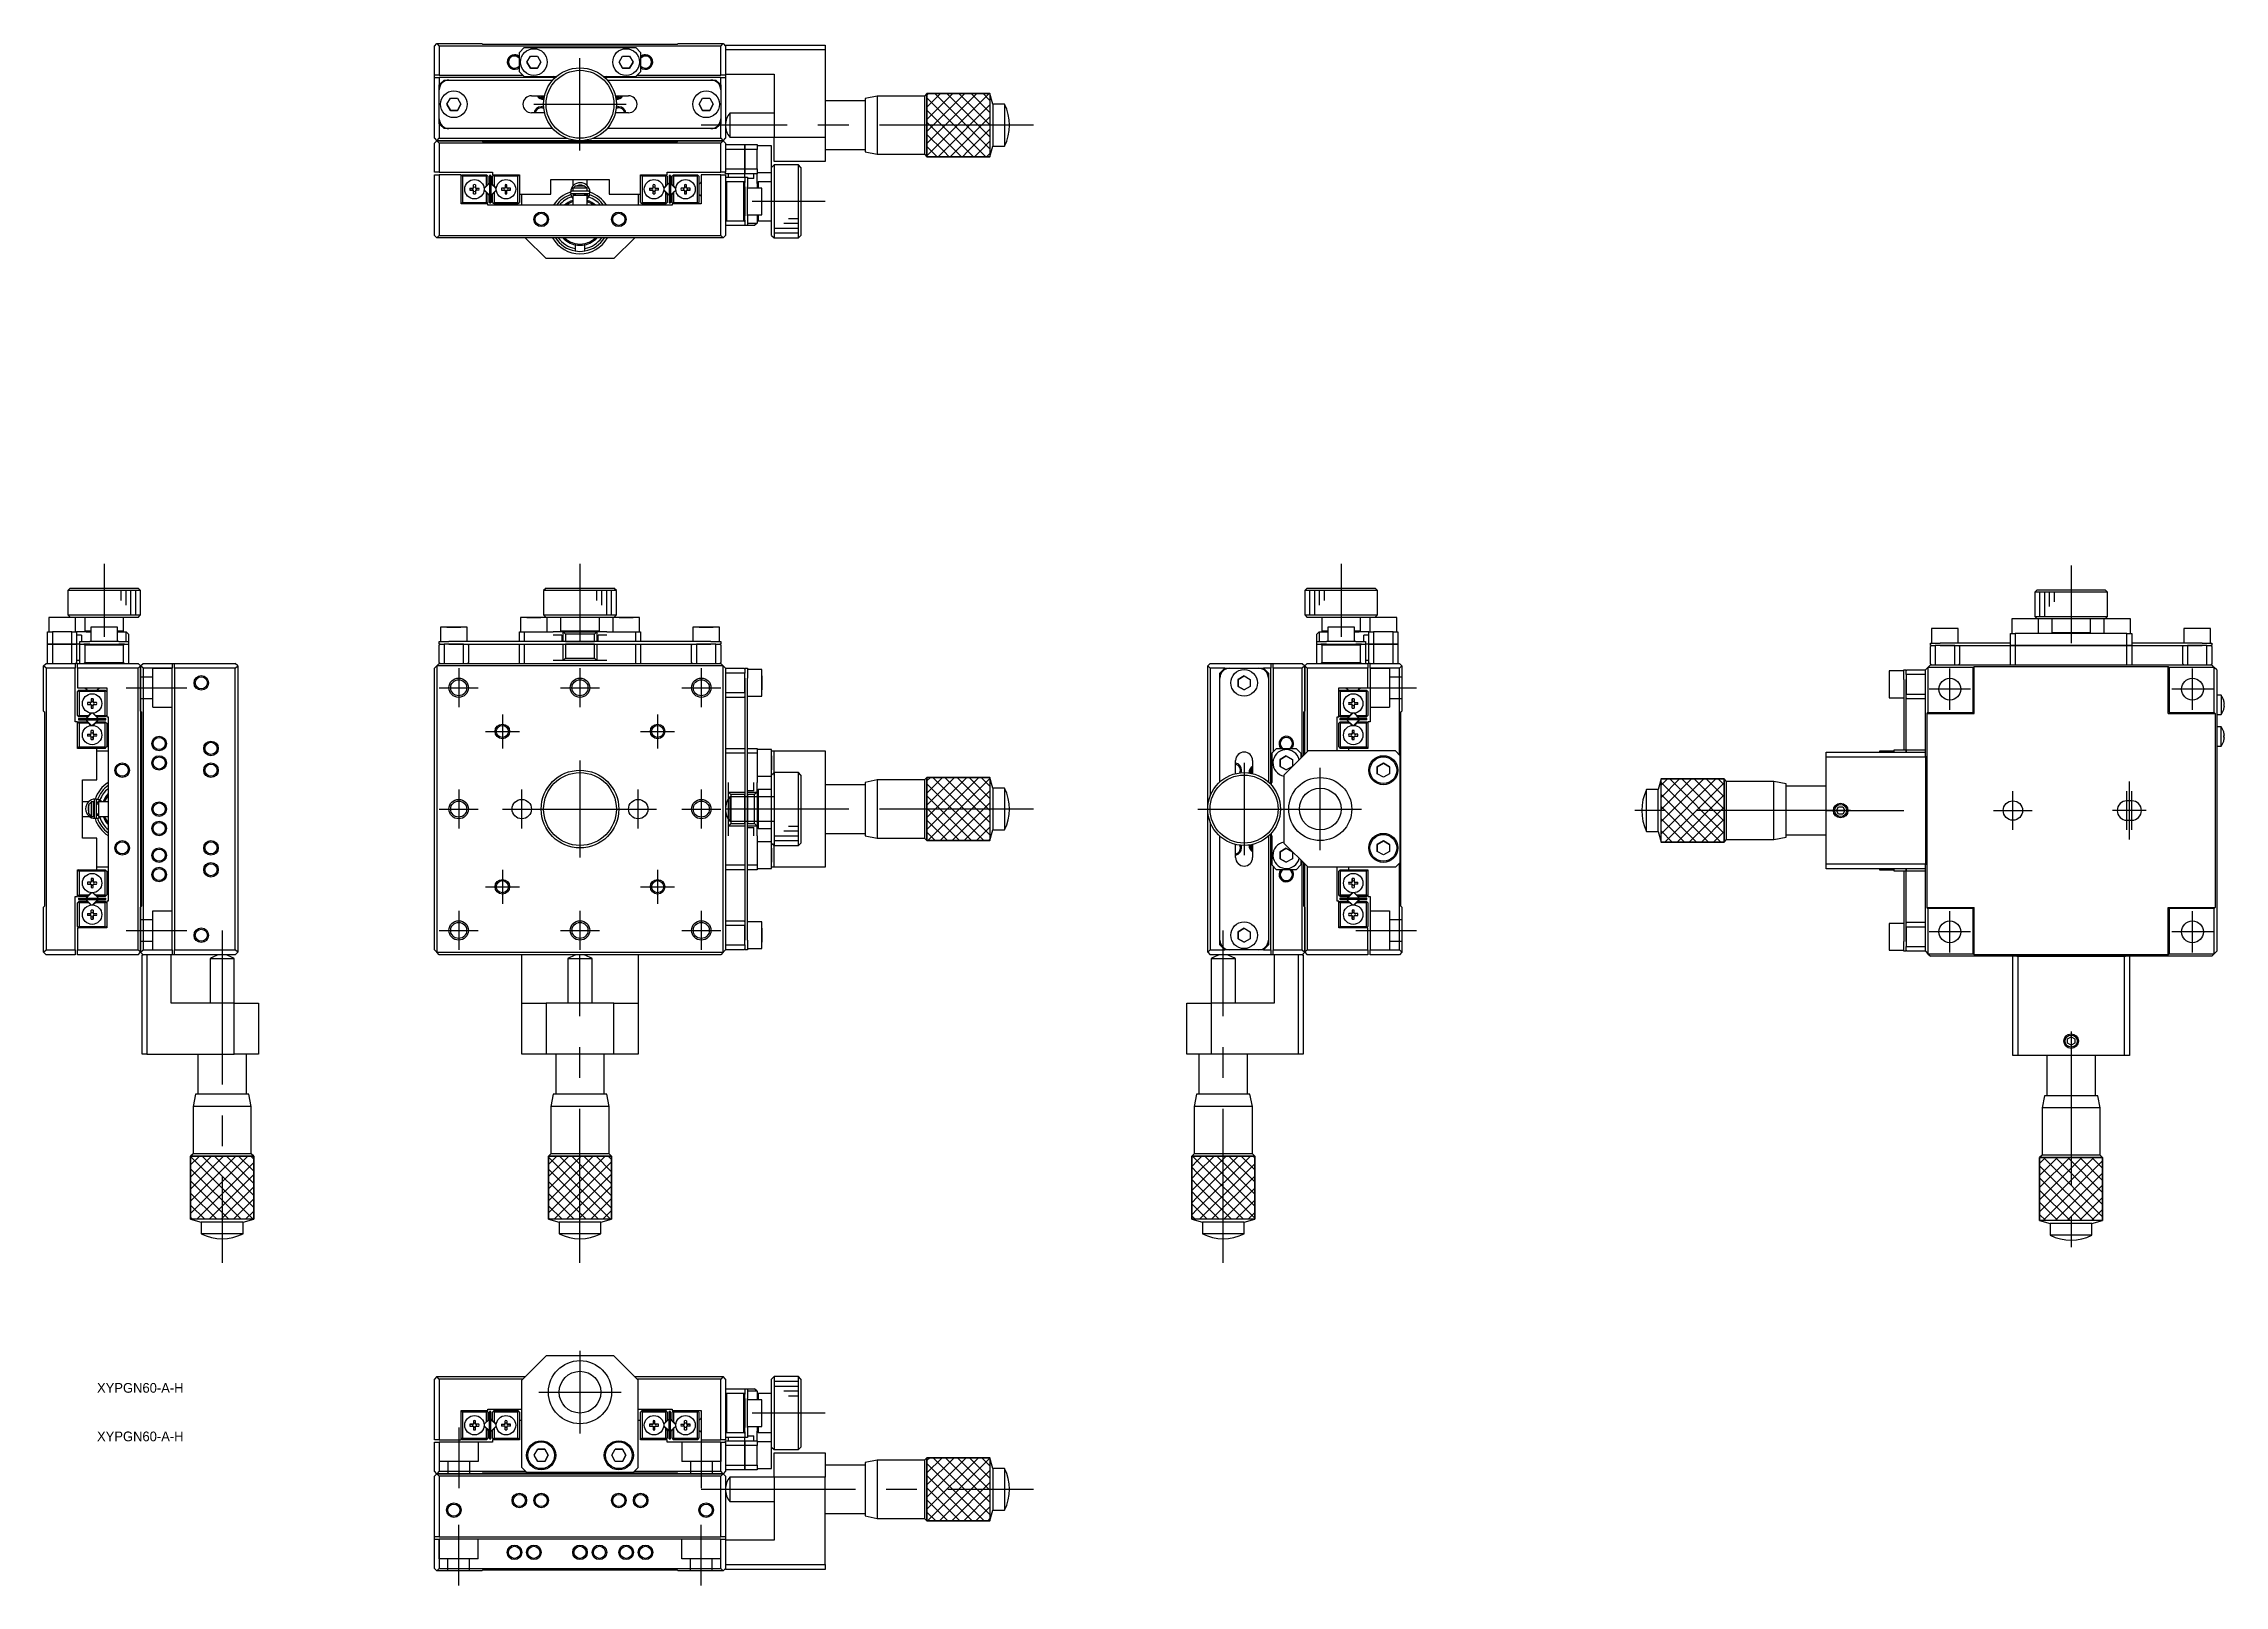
# Model space of a CAD drawing. Extents: x -1 to 448, y -20 to 298.
import ezdxf

# ---------------------------------------------------------------- set-up
doc = ezdxf.new("R2010")
doc.units = 0
doc.linetypes.add('CENTER', pattern=[50.8, 31.75, -6.35, 6.35, -6.35])
doc.linetypes.add('DASHED', pattern=[19.05, 12.7, -6.35])
doc.layers.get('0').update_dxf_attribs({"linetype": 'CONTINUOUS'})
doc.layers.add('CENTER', color=1, linetype='CENTER')
doc.styles.get("Standard").update_dxf_attribs({"font": 'FGP教科書体NT-M'})

msp = doc.modelspace()

# ---------------------------------------------------------------- texts
at = {"color": 7, "linetype": 'CONTINUOUS'}
for p in [(10, 20), (10, 10)]:
    msp.add_text('XYPGN60-A-H', height=2, dxfattribs=at).set_placement(p)

# ---------------------------------------------------------------- linework, layer by layer
at = {"color": 7, "linetype": 'CONTINUOUS'}
for p, q in [((79.54, 297.45), (80.04, 297.95)), ((79.54, 291.45), (79.54, 297.45)), ((80.04, 297.95), (80.54, 297.45)), ((80.04, 297.95), (89.34, 297.95)), ((80.54, 297.45), (80.54, 291.45)), ((138.54, 297.45), (80.54, 297.45)), ((89.54, 297.75), (89.34, 297.95)), ((129.54, 297.75), (89.54, 297.75)), ((98.04, 297.15), (97.04, 296.15)), ((98.04, 297.15), (121.04, 297.15)), ((122.04, 296.15), (121.04, 297.15)), ((129.74, 297.95), (129.54, 297.75)), ((129.74, 297.95), (139.04, 297.95)), ((138.54, 297.45), (139.04, 297.95)), ((138.54, 291.45), (138.54, 297.45)), ((139.04, 297.95), (139.54, 297.45)), ((139.54, 297.45), (139.54, 297.65)), ((139.54, 297.65), (160.04, 297.65)), ((139.54, 297.45), (139.54, 291.45)), ((160.04, 296.65), (139.54, 296.65)), ((160.04, 297.65), (160.04, 296.65)), ((160.04, 296.65), (160.04, 278.65)), ((97.04, 292.15), (97.04, 296.15)), ((97.04, 292.15), (98.04, 291.15)), ((98.6, 294.15), (99.32, 295.4)), ((99.32, 292.9), (98.6, 294.15)), ((98.6, 294.15), (99.32, 292.9)), ((99.32, 295.4), (100.77, 295.4)), ((100.77, 292.9), (99.32, 292.9)), ((99.32, 292.9), (100.77, 292.9)), ((100.77, 295.4), (101.49, 294.15)), ((101.49, 294.15), (100.77, 292.9)), ((100.77, 292.9), (101.49, 294.15)), ((117.6, 294.15), (118.32, 295.4)), ((118.32, 292.9), (117.6, 294.15)), ((117.6, 294.15), (118.32, 292.9)), ((118.32, 295.4), (119.77, 295.4)), ((119.77, 292.9), (118.32, 292.9)), ((118.32, 292.9), (119.77, 292.9)), ((119.77, 295.4), (120.49, 294.15)), ((120.49, 294.15), (119.77, 292.9)), ((119.77, 292.9), (120.49, 294.15)), ((121.04, 291.15), (122.04, 292.15)), ((122.04, 296.15), (122.04, 292.15)), ((80.54, 291.45), (79.54, 291.45)), ((79.54, 290.95), (79.54, 291.45)), ((79.54, 290.95), (80.54, 290.95)), ((79.54, 278.45), (79.54, 290.95)), ((80.54, 291.45), (97.74, 291.45)), ((104.44, 290.95), (80.54, 290.95)), ((80.54, 290.95), (80.54, 289.45)), ((80.54, 289.45), (80.74, 289.65)), ((80.54, 288.45), (80.54, 289.45)), ((80.54, 282.45), (80.54, 288.45)), ((81.54, 290.45), (80.74, 289.65)), ((80.74, 289.65), (80.74, 289.32)), ((81.54, 290.45), (82.54, 290.45)), ((82.54, 290.45), (103.95, 290.45)), ((98.04, 291.15), (104.04, 291.15)), ((138.54, 290.95), (114.64, 290.95)), ((115.04, 291.15), (121.04, 291.15)), ((115.13, 290.45), (136.54, 290.45)), ((121.34, 291.45), (138.54, 291.45)), ((136.54, 290.45), (137.54, 290.45)), ((138.34, 289.65), (137.54, 290.45)), ((138.34, 289.32), (138.34, 289.65)), ((138.34, 289.65), (138.54, 289.45)), ((139.54, 291.45), (138.54, 291.45)), ((138.54, 289.45), (138.54, 290.95)), ((138.54, 290.95), (139.54, 290.95)), ((138.54, 289.45), (138.54, 288.45)), ((138.54, 288.45), (138.54, 282.45)), ((139.54, 291.65), (149.54, 291.65)), ((139.54, 291.45), (139.54, 290.95)), ((139.54, 290.95), (139.54, 278.45)), ((149.54, 291.65), (149.54, 278.65)), ((82.1, 285.45), (82.82, 286.7)), ((82.82, 284.2), (82.1, 285.45)), ((82.1, 285.45), (82.82, 284.2)), ((82.82, 286.7), (84.27, 286.7)), ((84.27, 284.2), (82.82, 284.2)), ((82.82, 284.2), (84.27, 284.2)), ((84.27, 286.7), (84.99, 285.45)), ((84.99, 285.45), (84.27, 284.2)), ((84.27, 284.2), (84.99, 285.45)), ((99.54, 287.2), (102.25, 287.2)), ((102.25, 283.7), (99.54, 283.7)), ((116.84, 287.2), (119.54, 287.2)), ((119.54, 283.7), (116.84, 283.7)), ((134.1, 285.45), (134.82, 286.7)), ((134.82, 284.2), (134.1, 285.45)), ((134.1, 285.45), (134.82, 284.2)), ((134.82, 286.7), (136.27, 286.7)), ((136.27, 284.2), (134.82, 284.2)), ((134.82, 284.2), (136.27, 284.2)), ((136.27, 286.7), (136.99, 285.45)), ((136.99, 285.45), (136.27, 284.2)), ((136.27, 284.2), (136.99, 285.45)), ((140.42, 283.65), (140.42, 278.65)), ((149.54, 283.65), (140.42, 283.65)), ((168.29, 286.15), (160.04, 286.15)), ((170.79, 287.15), (168.29, 286.65)), ((168.29, 286.65), (168.29, 275.65)), ((170.79, 287.15), (170.79, 275.15)), ((180.54, 287.15), (170.79, 287.15)), ((181.04, 287.65), (180.54, 287.15)), ((180.54, 287.15), (180.54, 275.15)), ((181.04, 287.65), (181.04, 274.65)), ((194.04, 287.65), (181.04, 287.65)), ((181.04, 287.65), (194.04, 287.65)), ((181.04, 274.65), (181.04, 287.65)), ((194.04, 287.65), (194.04, 274.65)), ((194.63, 285.45), (194.04, 287.65)), ((194.04, 287.65), (194.04, 274.65)), ((194.63, 285.45), (194.63, 276.85)), ((197.04, 285.45), (194.63, 285.45)), ((197.04, 285.45), (197.04, 276.85)), ((80.54, 281.45), (80.54, 282.45)), ((80.74, 281.25), (80.54, 281.45)), ((80.54, 281.45), (80.54, 278.45)), ((80.74, 281.58), (80.74, 281.25)), ((80.74, 281.25), (81.54, 280.45)), ((82.54, 280.45), (81.54, 280.45)), ((103.95, 280.45), (82.54, 280.45)), ((136.54, 280.45), (115.13, 280.45)), ((137.54, 280.45), (136.54, 280.45)), ((137.54, 280.45), (138.34, 281.25)), ((138.34, 281.25), (138.34, 281.58)), ((138.54, 281.45), (138.34, 281.25)), ((138.54, 282.45), (138.54, 281.45)), ((138.54, 278.45), (138.54, 281.45)), ((79.54, 278.45), (80.04, 277.95)), ((79.54, 277.45), (80.04, 277.95)), ((79.54, 271.45), (79.54, 277.45)), ((80.04, 277.95), (80.54, 278.45)), ((109.54, 277.95), (80.04, 277.95)), ((80.04, 277.95), (80.54, 277.45)), ((80.04, 277.95), (89.34, 277.95)), ((80.54, 278.45), (106.85, 278.45)), ((138.54, 277.45), (80.54, 277.45)), ((80.54, 277.45), (80.54, 271.45)), ((89.54, 277.75), (89.34, 277.95)), ((129.54, 277.75), (89.54, 277.75)), ((139.04, 277.95), (109.54, 277.95)), ((112.24, 278.45), (138.54, 278.45)), ((129.74, 277.95), (129.54, 277.75)), ((129.74, 277.95), (139.04, 277.95)), ((138.54, 278.45), (139.04, 277.95)), ((138.54, 277.45), (139.04, 277.95)), ((138.54, 271.45), (138.54, 277.45)), ((139.04, 277.95), (139.54, 278.45)), ((139.04, 277.95), (139.54, 277.45)), ((139.54, 277.45), (139.54, 271.45)), ((139.54, 277.15), (143.54, 277.15)), ((143.54, 276.15), (139.54, 276.15)), ((140.42, 278.65), (149.54, 278.65)), ((143.54, 277.15), (146.04, 277.15)), ((143.54, 276.15), (143.54, 277.15)), ((143.54, 277.15), (143.54, 276.15)), ((146.04, 276.15), (143.54, 276.15)), ((143.54, 276.15), (143.54, 272.15)), ((143.54, 272.15), (143.54, 276.15)), ((146.04, 277.15), (146.04, 276.15)), ((149.04, 276.9), (146.04, 276.9)), ((146.04, 272.15), (146.04, 276.15)), ((149.04, 271.4), (149.04, 276.9)), ((149.54, 278.65), (160.04, 278.65)), ((149.54, 273.65), (149.54, 278.65)), ((160.04, 278.65), (160.04, 273.65)), ((160.04, 276.15), (168.29, 276.15)), ((168.29, 275.65), (170.79, 275.15)), ((170.79, 275.15), (180.54, 275.15)), ((180.54, 275.15), (181.04, 274.65)), ((181.04, 274.65), (194.04, 274.65)), ((194.04, 274.65), (181.04, 274.65)), ((194.04, 274.65), (194.63, 276.85)), ((194.63, 276.85), (197.04, 276.85)), ((80.54, 271.45), (79.54, 271.45)), ((79.54, 270.95), (80.54, 270.95)), ((79.54, 258.45), (79.54, 270.95)), ((80.54, 271.45), (91.54, 271.45)), ((80.54, 270.95), (80.54, 258.45)), ((85.04, 270.95), (80.54, 270.95)), ((85.04, 264.95), (85.04, 270.95)), ((85.19, 270.8), (85.04, 270.65)), ((85.19, 270.8), (85.34, 270.95)), ((85.34, 270.65), (85.19, 270.8)), ((85.34, 270.95), (90.24, 270.95)), ((85.34, 270.65), (85.34, 265.25)), ((90.24, 270.65), (85.34, 270.65)), ((90.24, 270.95), (90.39, 270.8)), ((90.39, 270.8), (90.24, 270.65)), ((90.24, 268.65), (90.24, 270.65)), ((90.54, 270.65), (90.39, 270.8)), ((90.54, 270.65), (90.54, 268.95)), ((91.19, 270.75), (90.89, 270.75)), ((90.89, 270.75), (90.89, 265.15)), ((91.19, 270.75), (91.19, 265.15)), ((91.54, 271.45), (91.54, 270.95)), ((91.54, 270.95), (97.04, 270.95)), ((91.69, 270.8), (91.54, 270.65)), ((91.54, 268.95), (91.54, 270.65)), ((91.69, 270.8), (91.84, 270.95)), ((91.84, 270.65), (91.69, 270.8)), ((91.84, 270.65), (91.84, 268.65)), ((96.74, 270.65), (91.84, 270.65)), ((96.74, 270.95), (96.89, 270.8)), ((96.89, 270.8), (96.74, 270.65)), ((96.74, 265.25), (96.74, 270.65)), ((97.04, 270.65), (96.89, 270.8)), ((97.04, 270.95), (97.04, 266.95)), ((103.54, 266.95), (103.54, 269.95)), ((103.54, 269.95), (115.54, 269.95)), ((108.04, 269.95), (108.04, 268.55)), ((111.04, 268.68), (111.04, 269.95)), ((115.54, 269.95), (115.54, 266.95)), ((122.04, 270.95), (127.54, 270.95)), ((122.04, 266.95), (122.04, 270.95)), ((122.19, 270.8), (122.04, 270.65)), ((122.19, 270.8), (122.34, 270.95)), ((122.34, 270.65), (122.19, 270.8)), ((127.24, 270.65), (122.34, 270.65)), ((122.34, 270.65), (122.34, 265.25)), ((127.24, 270.95), (127.39, 270.8)), ((127.39, 270.8), (127.24, 270.65)), ((127.24, 268.65), (127.24, 270.65)), ((127.54, 270.65), (127.39, 270.8)), ((127.54, 270.95), (127.54, 271.45)), ((127.54, 271.45), (138.54, 271.45)), ((127.54, 270.65), (127.54, 268.95)), ((127.89, 270.75), (127.89, 265.15)), ((128.19, 270.75), (127.89, 270.75)), ((128.19, 270.75), (128.19, 265.15)), ((128.69, 270.8), (128.54, 270.65)), ((128.54, 268.95), (128.54, 270.65)), ((128.69, 270.8), (128.84, 270.95)), ((128.84, 270.65), (128.69, 270.8)), ((128.84, 270.95), (133.74, 270.95)), ((133.74, 270.65), (128.84, 270.65)), ((128.84, 270.65), (128.84, 268.65)), ((133.74, 270.95), (133.89, 270.8)), ((133.89, 270.8), (133.74, 270.65)), ((133.74, 265.25), (133.74, 270.65)), ((134.04, 270.65), (133.89, 270.8)), ((134.04, 270.65), (134.04, 265.25)), ((134.54, 270.95), (134.54, 264.95)), ((138.54, 270.95), (134.54, 270.95)), ((139.54, 271.45), (138.54, 271.45)), ((138.54, 258.45), (138.54, 270.95)), ((138.54, 270.95), (139.54, 270.95)), ((139.54, 272.15), (143.54, 272.15)), ((139.54, 271.15), (139.54, 271.45)), ((143.54, 271.15), (139.54, 271.15)), ((139.54, 270.95), (139.54, 258.45)), ((139.54, 270.45), (143.54, 270.45)), ((140.14, 270.45), (140.14, 271.15)), ((143.54, 272.15), (146.04, 272.15)), ((143.54, 271.15), (143.54, 272.15)), ((143.54, 272.15), (143.54, 271.15)), ((146.04, 271.15), (143.54, 271.15)), ((143.54, 270.45), (143.54, 271.15)), ((143.54, 270.45), (143.54, 269.65)), ((143.54, 270.45), (144.04, 270.45)), ((144.04, 270.45), (144.04, 268.45)), ((145.34, 270.15), (144.04, 270.15)), ((145.34, 270.15), (145.34, 271.15)), ((146.04, 272.15), (146.04, 271.15)), ((146.04, 271.4), (149.04, 271.4)), ((146.04, 269.15), (146.04, 271.15)), ((149.54, 272.95), (149.04, 272.45)), ((149.04, 258.45), (149.04, 271.4)), ((160.04, 273.65), (149.54, 273.65)), ((149.54, 272.95), (149.54, 257.95)), ((154.54, 272.95), (149.54, 272.95)), ((154.54, 257.95), (154.54, 272.95)), ((155.04, 272.45), (154.54, 272.95)), ((155.04, 272.45), (155.04, 258.45)), ((85.04, 265.25), (85.19, 265.1)), ((85.19, 265.1), (85.34, 265.25)), ((85.34, 265.25), (90.24, 265.25)), ((86.87, 268.15), (87.59, 268.15)), ((87.59, 267.75), (86.87, 267.75)), ((86.87, 267.75), (87.41, 267.75)), ((87.41, 267.75), (87.59, 267.75)), ((87.59, 268.15), (87.59, 268.88)), ((87.59, 267.02), (87.59, 267.75)), ((87.99, 268.88), (87.99, 268.15)), ((87.99, 268.15), (88.72, 268.15)), ((87.99, 267.75), (87.99, 267.02)), ((88.72, 267.75), (87.99, 267.75)), ((87.99, 267.75), (88.18, 267.75)), ((88.72, 267.75), (88.18, 267.75)), ((89.78, 268.19), (90.24, 268.65)), ((90.24, 267.25), (89.78, 267.71)), ((90.87, 269.19), (89.81, 268.13)), ((90.89, 266.75), (89.81, 267.84)), ((89.81, 267.77), (90.87, 266.71)), ((90.24, 268.65), (90.54, 268.95)), ((90.54, 266.95), (90.24, 267.25)), ((90.24, 265.25), (90.24, 267.25)), ((90.24, 265.25), (90.39, 265.1)), ((90.39, 265.1), (90.54, 265.25)), ((90.54, 266.95), (90.54, 265.25)), ((91.19, 269.14), (91.72, 268.62)), ((92.28, 268.13), (91.22, 269.19)), ((91.22, 266.71), (92.28, 267.77)), ((91.54, 268.95), (91.84, 268.65)), ((91.84, 267.25), (91.54, 266.95)), ((91.54, 265.25), (91.54, 266.95)), ((91.54, 265.25), (91.69, 265.1)), ((91.69, 265.1), (91.84, 265.25)), ((91.72, 268.62), (92.28, 268.05)), ((91.84, 268.65), (92.31, 268.19)), ((92.31, 267.71), (91.84, 267.25)), ((91.84, 267.25), (91.84, 265.25)), ((91.84, 265.25), (96.74, 265.25)), ((94.09, 268.15), (93.37, 268.15)), ((93.37, 267.75), (94.09, 267.75)), ((93.37, 267.75), (93.91, 267.75)), ((94.09, 267.75), (93.91, 267.75)), ((94.09, 268.88), (94.09, 268.15)), ((94.09, 267.75), (94.09, 267.02)), ((94.49, 268.15), (94.49, 268.88)), ((95.22, 268.15), (94.49, 268.15)), ((94.49, 267.02), (94.49, 267.75)), ((94.49, 267.75), (95.22, 267.75)), ((94.68, 267.75), (94.49, 267.75)), ((95.22, 267.75), (94.68, 267.75)), ((96.74, 265.25), (96.89, 265.1)), ((96.89, 265.1), (97.04, 265.25)), ((97.04, 266.95), (97.04, 265.25)), ((97.04, 266.95), (103.54, 266.95)), ((97.54, 264.65), (97.54, 266.95)), ((107.74, 266.57), (107.74, 266.57)), ((107.74, 266.57), (107.74, 266.57)), ((107.74, 266.57), (107.74, 266.57)), ((107.74, 266.57), (107.74, 266.57)), ((107.74, 266.57), (107.74, 266.57)), ((107.74, 266.57), (107.74, 266.56)), ((107.74, 266.56), (107.74, 266.56)), ((107.74, 266.56), (107.74, 266.56)), ((107.74, 266.56), (107.74, 266.55)), ((107.74, 266.55), (107.76, 266.51)), ((107.76, 266.51), (107.76, 266.51)), ((107.76, 266.51), (107.76, 266.51)), ((107.76, 266.51), (107.76, 266.51)), ((111.35, 267.55), (107.85, 267.55)), ((107.85, 267.05), (111.35, 267.05)), ((108.1, 268.15), (108.04, 268.15)), ((108.04, 268.15), (108.04, 267.65)), ((108.04, 267.65), (111.04, 267.65)), ((111.04, 266.65), (108.04, 266.65)), ((108.04, 266.65), (108.04, 264.65)), ((108.1, 268.15), (108.63, 268.65)), ((110.99, 268.15), (108.1, 268.15)), ((108.12, 267.55), (108.14, 267.65)), ((108.25, 266.65), (108.12, 267.05)), ((108.2, 266.83), (108.21, 266.84)), ((108.2, 266.81), (108.2, 266.83)), ((108.2, 266.8), (108.2, 266.81)), ((108.2, 266.79), (108.2, 266.8)), ((108.2, 266.78), (108.2, 266.79)), ((108.21, 266.77), (108.2, 266.78)), ((108.21, 266.88), (108.22, 266.89)), ((108.21, 266.86), (108.21, 266.88)), ((108.21, 266.85), (108.21, 266.86)), ((108.21, 266.84), (108.21, 266.85)), ((108.21, 266.75), (108.21, 266.77)), ((108.21, 266.74), (108.21, 266.75)), ((108.21, 266.73), (108.21, 266.74)), ((108.22, 266.72), (108.21, 266.73)), ((108.22, 266.9), (108.23, 266.91)), ((108.22, 266.89), (108.22, 266.9)), ((108.22, 266.71), (108.22, 266.72)), ((108.22, 266.7), (108.22, 266.71)), ((108.22, 266.71), (108.22, 266.71)), ((108.23, 266.92), (108.24, 266.93)), ((108.23, 266.91), (108.23, 266.92)), ((108.24, 266.93), (108.25, 266.94)), ((108.54, 266.95), (108.25, 266.95)), ((108.25, 266.94), (108.26, 266.95)), ((108.26, 266.96), (108.27, 266.97)), ((108.26, 266.95), (108.26, 266.96)), ((108.27, 266.97), (108.28, 266.98)), ((108.28, 266.98), (108.29, 266.99)), ((108.29, 266.99), (108.3, 266.99)), ((108.3, 266.99), (108.31, 267)), ((108.31, 267), (108.32, 267.01)), ((108.32, 267.01), (108.33, 267.01)), ((108.33, 267.01), (108.34, 267.02)), ((108.34, 267.02), (108.35, 267.03)), ((108.35, 267.03), (108.36, 267.03)), ((108.36, 267.03), (108.38, 267.03)), ((108.38, 267.03), (108.39, 267.04)), ((108.39, 267.04), (108.4, 267.04)), ((108.4, 267.04), (108.41, 267.04)), ((108.41, 267.04), (108.42, 267.04)), ((108.42, 267.04), (108.44, 267.05)), ((108.44, 267.05), (108.45, 267.05)), ((108.45, 267.05), (108.45, 267.05)), ((108.54, 267.65), (108.54, 267.55)), ((108.54, 267.65), (108.54, 267.55)), ((108.54, 267.05), (108.54, 266.95)), ((108.54, 267.05), (108.54, 266.65)), ((108.54, 267.05), (108.54, 266.95)), ((108.63, 268.65), (110.46, 268.65)), ((110.46, 268.65), (110.99, 268.15)), ((110.54, 267.55), (110.54, 267.65)), ((110.54, 267.55), (110.54, 267.65)), ((110.54, 266.95), (110.54, 267.05)), ((110.54, 266.95), (110.54, 267.05)), ((110.54, 266.65), (110.54, 267.05)), ((110.54, 266.95), (110.54, 267.05)), ((110.95, 266.95), (110.54, 266.95)), ((110.75, 267.05), (110.76, 267.05)), ((110.76, 267.05), (110.77, 267.04)), ((110.77, 267.04), (110.78, 267.04)), ((110.78, 267.04), (110.8, 267.04)), ((110.8, 267.04), (110.81, 267.04)), ((110.81, 267.04), (110.82, 267.04)), ((110.82, 267.04), (110.83, 267.03)), ((110.83, 267.03), (110.84, 267.03)), ((110.84, 267.03), (110.85, 267.02)), ((110.85, 267.02), (110.87, 267.02)), ((110.87, 267.02), (110.88, 267.01)), ((110.88, 267.01), (110.89, 267.01)), ((110.89, 267.01), (110.9, 267)), ((110.9, 267), (110.91, 266.99)), ((110.91, 266.99), (110.92, 266.98)), ((110.92, 266.98), (110.93, 266.97)), ((110.93, 266.97), (110.93, 266.97)), ((110.93, 266.97), (110.94, 266.96)), ((110.94, 266.96), (110.95, 266.95)), ((110.95, 266.95), (110.96, 266.94)), ((110.98, 266.7), (110.95, 266.65)), ((110.96, 266.94), (110.96, 266.93)), ((110.96, 266.93), (110.97, 266.92)), ((110.97, 266.92), (110.98, 266.9)), ((110.98, 266.9), (110.98, 266.89)), ((110.98, 266.89), (110.98, 266.88)), ((110.98, 266.88), (110.99, 266.87)), ((110.99, 266.72), (110.98, 266.71)), ((110.98, 266.71), (110.98, 266.71)), ((110.98, 266.7), (110.98, 266.7)), ((110.99, 266.69), (110.98, 266.7)), ((110.98, 266.7), (110.98, 266.7)), ((110.98, 266.7), (110.98, 266.7)), ((111.04, 266.64), (110.98, 266.7)), ((111.04, 268.15), (110.99, 268.15)), ((110.99, 266.87), (110.99, 266.86)), ((110.99, 266.86), (110.99, 266.85)), ((110.99, 266.85), (111, 266.83)), ((111, 266.76), (110.99, 266.75)), ((110.99, 266.75), (110.99, 266.74)), ((110.99, 266.74), (110.99, 266.72)), ((111, 266.68), (110.99, 266.69)), ((110.99, 266.69), (110.99, 266.69)), ((111, 266.83), (111, 266.82)), ((111, 266.82), (111, 266.81)), ((111, 266.81), (111, 266.8)), ((111, 266.8), (111, 266.78)), ((111, 266.78), (111, 266.77)), ((111, 266.77), (111, 266.76)), ((111.01, 266.67), (111, 266.68)), ((111, 266.68), (111, 266.68)), ((111.02, 266.67), (111.01, 266.67)), ((111.03, 266.66), (111.02, 266.67)), ((111.05, 266.65), (111.03, 266.66)), ((111.04, 267.65), (111.04, 268.15)), ((111.04, 267.71), (111.08, 267.55)), ((111.04, 264.65), (111.04, 266.65)), ((111.43, 266.5), (111.04, 266.64)), ((111.06, 266.64), (111.05, 266.65)), ((111.05, 265.92), (111.44, 266.51)), ((111.07, 266.64), (111.06, 266.64)), ((111.09, 266.63), (111.07, 266.64)), ((111.1, 266.62), (111.09, 266.63)), ((111.12, 266.61), (111.1, 266.62)), ((111.14, 266.6), (111.12, 266.61)), ((111.15, 266.6), (111.14, 266.6)), ((111.17, 266.59), (111.15, 266.6)), ((111.19, 266.58), (111.17, 266.59)), ((111.21, 266.57), (111.19, 266.58)), ((111.23, 266.57), (111.21, 266.57)), ((111.24, 266.56), (111.23, 266.57)), ((111.26, 266.55), (111.24, 266.56)), ((111.28, 266.54), (111.26, 266.55)), ((111.3, 266.54), (111.28, 266.54)), ((111.31, 266.53), (111.3, 266.54)), ((111.33, 266.53), (111.31, 266.53)), ((111.34, 266.52), (111.33, 266.53)), ((111.36, 266.52), (111.34, 266.52)), ((111.37, 266.51), (111.36, 266.52)), ((111.38, 266.51), (111.37, 266.51)), ((111.39, 266.51), (111.38, 266.51)), ((111.41, 266.51), (111.39, 266.51)), ((111.4, 266.43), (111.44, 266.5)), ((111.42, 266.5), (111.41, 266.51)), ((111.41, 266.51), (111.41, 266.51)), ((111.43, 266.5), (111.42, 266.5)), ((111.44, 266.51), (111.43, 266.5)), ((111.43, 266.51), (111.43, 266.5)), ((111.43, 266.5), (111.43, 266.5)), ((111.44, 266.5), (111.6, 267.27)), ((111.44, 266.51), (111.45, 266.54)), ((111.44, 266.51), (111.44, 266.51)), ((111.44, 266.51), (111.44, 266.51)), ((111.46, 267.05), (111.45, 267.07)), ((111.45, 266.54), (111.46, 266.58)), ((111.47, 267.01), (111.46, 267.05)), ((111.46, 266.58), (111.47, 266.61)), ((111.48, 266.98), (111.47, 267.01)), ((111.47, 266.61), (111.48, 266.65)), ((111.49, 266.94), (111.48, 266.98)), ((111.48, 266.65), (111.49, 266.68)), ((111.49, 266.91), (111.49, 266.94)), ((111.5, 266.87), (111.49, 266.91)), ((111.49, 266.72), (111.5, 266.76)), ((111.49, 266.68), (111.49, 266.72)), ((111.5, 266.83), (111.5, 266.87)), ((111.5, 266.79), (111.5, 266.83)), ((111.5, 266.76), (111.5, 266.79)), ((115.54, 266.95), (122.04, 266.95)), ((121.54, 266.95), (121.54, 264.65)), ((122.04, 265.25), (122.04, 266.95)), ((122.04, 265.25), (122.19, 265.1)), ((122.19, 265.1), (122.34, 265.25)), ((122.34, 265.25), (127.24, 265.25)), ((123.87, 268.15), (124.59, 268.15)), ((124.59, 267.75), (123.87, 267.75)), ((123.87, 267.75), (124.41, 267.75)), ((124.41, 267.75), (124.59, 267.75)), ((124.59, 268.15), (124.59, 268.88)), ((124.59, 267.02), (124.59, 267.75)), ((124.99, 268.88), (124.99, 268.15)), ((124.99, 268.15), (125.72, 268.15)), ((124.99, 267.75), (124.99, 267.02)), ((125.72, 267.75), (124.99, 267.75)), ((124.99, 267.75), (125.18, 267.75)), ((125.72, 267.75), (125.18, 267.75)), ((126.78, 268.19), (127.24, 268.65)), ((127.24, 267.25), (126.78, 267.71)), ((127.87, 269.19), (126.81, 268.13)), ((127.37, 267.28), (126.81, 267.84)), ((126.81, 267.77), (127.87, 266.71)), ((127.24, 268.65), (127.54, 268.95)), ((127.24, 265.25), (127.24, 267.25)), ((127.54, 266.95), (127.24, 267.25)), ((127.24, 265.25), (127.39, 265.1)), ((127.89, 266.75), (127.37, 267.28)), ((127.39, 265.1), (127.54, 265.25)), ((127.54, 266.95), (127.54, 265.25)), ((128.19, 269.14), (129.28, 268.05)), ((129.28, 268.13), (128.22, 269.19)), ((128.22, 266.71), (129.28, 267.77)), ((128.54, 268.95), (128.84, 268.65)), ((128.84, 267.25), (128.54, 266.95)), ((128.54, 265.25), (128.54, 266.95)), ((128.54, 265.25), (128.69, 265.1)), ((128.69, 265.1), (128.84, 265.25)), ((128.84, 268.65), (129.31, 268.19)), ((129.31, 267.71), (128.84, 267.25)), ((128.84, 267.25), (128.84, 265.25)), ((128.84, 265.25), (133.74, 265.25)), ((131.09, 268.15), (130.37, 268.15)), ((130.37, 267.75), (131.09, 267.75)), ((130.37, 267.75), (130.91, 267.75)), ((131.09, 267.75), (130.91, 267.75)), ((131.09, 268.88), (131.09, 268.15)), ((131.09, 267.75), (131.09, 267.02)), ((131.49, 268.15), (131.49, 268.88)), ((132.22, 268.15), (131.49, 268.15)), ((131.49, 267.02), (131.49, 267.75)), ((131.49, 267.75), (132.22, 267.75)), ((131.68, 267.75), (131.49, 267.75)), ((132.22, 267.75), (131.68, 267.75)), ((133.74, 265.25), (133.89, 265.1)), ((133.89, 265.1), (134.04, 265.25)), ((134.29, 269.2), (134.04, 268.95)), ((134.04, 266.95), (134.29, 266.7)), ((134.54, 269.45), (134.29, 269.2)), ((134.29, 266.7), (134.54, 266.45)), ((139.54, 269.65), (139.74, 269.45)), ((143.34, 269.45), (139.74, 269.45)), ((139.74, 269.45), (139.74, 261.45)), ((143.34, 269.45), (143.54, 269.65)), ((143.34, 261.45), (143.34, 269.45)), ((143.54, 269.65), (143.54, 269.32)), ((143.54, 269.32), (143.54, 269.65)), ((143.54, 268.45), (143.54, 269.32)), ((143.54, 268.45), (143.54, 262.45)), ((144.04, 262.45), (144.04, 268.45)), ((147.04, 268.2), (144.04, 268.2)), ((146.24, 269.45), (146.04, 269.25)), ((146.04, 269.15), (146.04, 268.2)), ((146.24, 269.45), (146.24, 268.2)), ((149.04, 269.45), (146.24, 269.45)), ((147.04, 262.7), (147.04, 268.2)), ((90.54, 264.95), (85.04, 264.95)), ((85.34, 264.95), (85.19, 265.1)), ((90.39, 265.1), (90.24, 264.95)), ((90.54, 264.65), (90.54, 264.95)), ((128.54, 264.65), (90.54, 264.65)), ((90.89, 265.15), (91.19, 265.15)), ((91.84, 264.95), (91.69, 265.1)), ((96.74, 264.95), (91.84, 264.95)), ((96.89, 265.1), (96.74, 264.95)), ((122.34, 264.95), (122.19, 265.1)), ((127.24, 264.95), (122.34, 264.95)), ((127.39, 265.1), (127.24, 264.95)), ((127.89, 265.15), (128.19, 265.15)), ((128.54, 264.95), (128.54, 264.65)), ((134.54, 264.95), (128.54, 264.95)), ((128.84, 264.95), (128.69, 265.1)), ((133.89, 265.1), (133.74, 264.95)), ((139.74, 261.45), (139.54, 261.25)), ((139.74, 261.45), (143.34, 261.45)), ((143.54, 261.25), (143.34, 261.45)), ((143.54, 261.58), (143.54, 262.45)), ((143.54, 261.58), (143.54, 261.25)), ((143.54, 261.25), (143.54, 261.58)), ((143.54, 261.25), (143.54, 260.45)), ((144.04, 262.7), (147.04, 262.7)), ((144.04, 262.45), (144.04, 260.45)), ((144.04, 260.95), (146.04, 260.95)), ((146.04, 260.95), (145.54, 260.45)), ((146.04, 262.7), (146.04, 260.95)), ((146.04, 261.65), (146.24, 261.45)), ((146.24, 262.7), (146.24, 261.45)), ((146.24, 261.45), (149.04, 261.45)), ((79.54, 258.45), (80.04, 257.95)), ((80.04, 257.95), (80.54, 258.45)), ((139.04, 257.95), (80.04, 257.95)), ((80.54, 258.45), (138.54, 258.45)), ((98.24, 257.95), (102.54, 253.65)), ((108.54, 256.76), (108.54, 256.5)), ((108.54, 256.5), (108.54, 255.74)), ((110.54, 256.5), (110.54, 256.76)), ((110.54, 255.23), (110.54, 256.5)), ((110.54, 255.74), (110.54, 256.5)), ((116.54, 253.65), (120.84, 257.95)), ((138.54, 258.45), (139.04, 257.95)), ((139.04, 257.95), (139.54, 258.45)), ((143.54, 260.45), (139.54, 260.45)), ((144.04, 260.45), (143.54, 260.45)), ((145.54, 260.45), (144.04, 260.45)), ((149.04, 258.45), (149.54, 257.95)), ((149.54, 257.95), (154.54, 257.95)), ((154.54, 257.95), (155.04, 258.45)), ((116.54, 253.65), (102.54, 253.65)), ((108.54, 255.74), (108.54, 255.23)), ((110.54, 255.23), (110.54, 255.74)), ((4.49, 185.75), (3.99, 185.25)), ((18.99, 185.25), (3.99, 185.25)), ((3.99, 185.25), (3.99, 180.25)), ((4.49, 185.75), (18.49, 185.75)), ((18.99, 185.25), (18.49, 185.75)), ((18.99, 180.25), (18.99, 185.25)), ((102.54, 185.75), (102.04, 185.25)), ((117.04, 185.25), (102.04, 185.25)), ((102.04, 185.25), (102.04, 180.25)), ((102.54, 185.75), (116.54, 185.75)), ((117.04, 185.25), (116.54, 185.75)), ((117.04, 180.25), (117.04, 185.25)), ((259.41, 185.75), (258.91, 185.25)), ((273.91, 185.25), (258.91, 185.25)), ((258.91, 185.25), (258.91, 180.25)), ((259.41, 185.75), (273.41, 185.75)), ((273.91, 185.25), (273.41, 185.75)), ((273.91, 180.25), (273.91, 185.25)), ((409.86, 185.45), (409.36, 184.95)), ((416.86, 184.95), (409.36, 184.95)), ((409.36, 184.95), (409.36, 179.95)), ((409.86, 185.45), (416.86, 185.45)), ((409.86, 185.45), (423.86, 185.45)), ((416.86, 185.45), (423.86, 185.45)), ((424.36, 184.95), (416.86, 184.95)), ((424.36, 184.95), (423.86, 185.45)), ((424.36, 179.95), (424.36, 184.95)), ((3.99, 180.25), (18.99, 180.25)), ((3.99, 180.25), (4.49, 179.75)), ((18.49, 179.75), (18.99, 180.25)), ((102.04, 180.25), (109.54, 180.25)), ((102.04, 180.25), (102.54, 179.75)), ((109.54, 180.25), (117.04, 180.25)), ((116.54, 179.75), (117.04, 180.25)), ((258.91, 180.25), (273.91, 180.25)), ((258.91, 180.25), (259.41, 179.75)), ((273.41, 179.75), (273.91, 180.25)), ((409.36, 179.95), (424.36, 179.95)), ((409.36, 179.95), (409.86, 179.45)), ((423.86, 179.45), (424.36, 179.95)), ((-0.21, 174.25), (-0.21, 176.75)), ((-0.21, 176.75), (0.79, 176.75)), ((5.54, 179.75), (0.04, 179.75)), ((0.04, 179.75), (0.04, 176.75)), ((0.79, 176.75), (0.79, 174.25)), ((4.79, 176.75), (0.79, 176.75)), ((4.79, 174.25), (4.79, 176.75)), ((4.79, 176.75), (5.79, 176.75)), ((18.49, 179.75), (5.54, 179.75)), ((5.54, 176.75), (5.54, 179.75)), ((5.79, 176.75), (5.79, 174.25)), ((7.79, 176.75), (5.79, 176.75)), ((6.79, 176.05), (5.79, 176.05)), ((6.79, 176.05), (6.79, 174.75)), ((7.49, 179.75), (7.49, 176.95)), ((7.49, 176.95), (8.74, 176.95)), ((7.49, 176.95), (7.69, 176.75)), ((7.79, 176.75), (8.74, 176.75)), ((14.24, 177.75), (8.74, 177.75)), ((8.74, 177.75), (8.74, 174.75)), ((14.24, 174.75), (14.24, 177.75)), ((14.24, 176.95), (15.49, 176.95)), ((14.24, 176.75), (15.99, 176.75)), ((15.29, 176.75), (15.49, 176.95)), ((15.49, 176.95), (15.49, 179.75)), ((15.99, 174.75), (15.99, 176.75)), ((15.99, 176.75), (16.49, 176.25)), ((16.49, 176.25), (16.49, 174.75)), ((83.54, 177.75), (80.79, 177.75)), ((86.29, 177.75), (80.79, 177.75)), ((80.79, 177.75), (80.79, 174.75)), ((82.82, 177.75), (82.1, 177.75)), ((82.1, 177.75), (82.82, 177.75)), ((84.27, 177.75), (82.82, 177.75)), ((82.82, 177.75), (84.27, 177.75)), ((86.29, 177.75), (83.54, 177.75)), ((84.99, 177.75), (84.27, 177.75)), ((84.27, 177.75), (84.99, 177.75)), ((86.29, 174.75), (86.29, 177.75)), ((97.04, 174.75), (97.04, 176.75)), ((97.04, 176.75), (98.04, 176.75)), ((100.04, 179.75), (97.29, 179.75)), ((102.55, 179.75), (97.29, 179.75)), ((97.29, 179.75), (97.29, 176.75)), ((98.04, 176.75), (98.04, 174.75)), ((98.04, 176.75), (104.04, 176.75)), ((99.32, 179.75), (98.6, 179.75)), ((98.6, 179.75), (99.32, 179.75)), ((100.77, 179.75), (99.32, 179.75)), ((99.32, 179.75), (100.77, 179.75)), ((102.54, 179.75), (100.04, 179.75)), ((101.49, 179.75), (100.77, 179.75)), ((100.77, 179.75), (101.49, 179.75)), ((105.54, 179.75), (102.54, 179.75)), ((109.54, 179.75), (102.54, 179.75)), ((102.79, 176.75), (102.79, 179.75)), ((105.74, 176.75), (104.04, 176.75)), ((105.78, 176.05), (104.04, 176.05)), ((113.54, 179.75), (105.54, 179.75)), ((109.54, 179.75), (105.54, 179.75)), ((105.54, 179.75), (105.54, 176.95)), ((105.54, 176.95), (109.54, 176.95)), ((105.54, 176.95), (105.74, 176.75)), ((106.04, 176.75), (105.74, 176.75)), ((106.04, 176.75), (105.74, 176.75)), ((105.78, 176.05), (105.78, 174.75)), ((106.04, 174.75), (106.04, 176.75)), ((106.04, 176.75), (106.54, 176.25)), ((106.04, 176.75), (108.29, 176.75)), ((106.54, 176.25), (106.54, 174.75)), ((112.54, 176.25), (106.54, 176.25)), ((108.29, 176.75), (110.79, 176.75)), ((116.54, 179.75), (109.54, 179.75)), ((113.54, 179.75), (109.54, 179.75)), ((109.54, 176.95), (113.54, 176.95)), ((110.79, 176.75), (113.04, 176.75)), ((113.04, 176.75), (112.54, 176.25)), ((112.54, 174.75), (112.54, 176.25)), ((113.34, 176.75), (113.04, 176.75)), ((113.34, 176.75), (113.04, 176.75)), ((113.04, 176.75), (113.04, 174.75)), ((115.04, 176.05), (113.31, 176.05)), ((113.31, 174.75), (113.31, 176.05)), ((113.34, 176.75), (113.54, 176.95)), ((115.04, 176.75), (113.34, 176.75)), ((116.54, 179.75), (113.54, 179.75)), ((113.54, 176.95), (113.54, 179.75)), ((115.04, 176.75), (121.04, 176.75)), ((116.29, 179.75), (116.29, 176.75)), ((119.04, 179.75), (116.54, 179.75)), ((121.79, 179.75), (116.54, 179.75)), ((118.32, 179.75), (117.6, 179.75)), ((117.6, 179.75), (118.32, 179.75)), ((119.77, 179.75), (118.32, 179.75)), ((118.32, 179.75), (119.77, 179.75)), ((121.79, 179.75), (119.04, 179.75)), ((120.49, 179.75), (119.77, 179.75)), ((119.77, 179.75), (120.49, 179.75)), ((121.04, 174.75), (121.04, 176.75)), ((121.04, 176.75), (122.04, 176.75)), ((121.79, 176.75), (121.79, 179.75)), ((122.04, 176.75), (122.04, 174.75)), ((135.54, 177.75), (132.79, 177.75)), ((138.29, 177.75), (132.79, 177.75)), ((132.79, 177.75), (132.79, 174.75)), ((134.82, 177.75), (134.1, 177.75)), ((134.1, 177.75), (134.82, 177.75)), ((136.27, 177.75), (134.82, 177.75)), ((134.82, 177.75), (136.27, 177.75)), ((138.29, 177.75), (135.54, 177.75)), ((136.99, 177.75), (136.27, 177.75)), ((136.27, 177.75), (136.99, 177.75)), ((138.29, 174.75), (138.29, 177.75)), ((272.36, 179.75), (259.41, 179.75)), ((261.91, 176.75), (261.41, 176.25)), ((261.41, 174.75), (261.41, 176.25)), ((261.91, 176.75), (261.91, 174.75)), ((261.91, 176.75), (263.66, 176.75)), ((262.41, 179.75), (262.41, 176.95)), ((262.41, 176.95), (263.66, 176.95)), ((262.41, 176.95), (262.61, 176.75)), ((269.16, 177.75), (263.66, 177.75)), ((263.66, 177.75), (263.66, 174.75)), ((269.16, 174.75), (269.16, 177.75)), ((269.16, 176.95), (270.41, 176.95)), ((269.16, 176.75), (270.11, 176.75)), ((272.11, 176.75), (270.11, 176.75)), ((270.21, 176.75), (270.41, 176.95)), ((270.41, 176.95), (270.41, 179.75)), ((272.11, 176.05), (271.11, 176.05)), ((271.11, 174.75), (271.11, 176.05)), ((272.11, 174.25), (272.11, 176.75)), ((272.11, 176.75), (273.11, 176.75)), ((277.86, 179.75), (272.36, 179.75)), ((272.36, 179.75), (272.36, 176.75)), ((273.11, 176.75), (273.11, 174.25)), ((277.11, 176.75), (273.11, 176.75)), ((277.11, 174.25), (277.11, 176.75)), ((277.11, 176.75), (278.11, 176.75)), ((277.86, 176.75), (277.86, 179.75)), ((278.11, 176.75), (278.11, 174.25)), ((390.86, 177.45), (388.11, 177.45)), ((388.11, 177.45), (388.11, 174.45)), ((393.61, 177.45), (390.86, 177.45)), ((393.61, 174.45), (393.61, 177.45)), ((404.36, 173.95), (404.36, 176.45)), ((404.36, 176.45), (405.36, 176.45)), ((407.36, 179.45), (404.61, 179.45)), ((404.61, 179.45), (404.61, 176.45)), ((405.36, 176.45), (405.36, 173.95)), ((415.61, 176.45), (405.36, 176.45)), ((410.11, 179.45), (407.36, 179.45)), ((423.61, 179.45), (410.11, 179.45)), ((410.11, 176.45), (410.11, 179.45)), ((412.86, 179.45), (412.86, 176.65)), ((412.86, 176.65), (420.86, 176.65)), ((412.86, 176.65), (413.06, 176.45)), ((418.11, 176.45), (415.61, 176.45)), ((428.36, 176.45), (418.11, 176.45)), ((420.66, 176.45), (420.86, 176.65)), ((420.86, 176.65), (420.86, 179.45)), ((426.36, 179.45), (423.61, 179.45)), ((423.61, 179.45), (423.61, 176.45)), ((429.11, 179.45), (426.36, 179.45)), ((428.36, 173.95), (428.36, 176.45)), ((428.36, 176.45), (429.36, 176.45)), ((429.11, 176.45), (429.11, 179.45)), ((429.36, 176.45), (429.36, 173.95)), ((442.86, 177.45), (440.11, 177.45)), ((440.11, 177.45), (440.11, 174.45)), ((445.61, 177.45), (442.86, 177.45)), ((445.61, 174.45), (445.61, 177.45)), ((0.79, 174.25), (-0.21, 174.25)), ((-0.21, 170.25), (-0.21, 174.25)), ((-0.21, 174.25), (0.79, 174.25)), ((0.79, 174.25), (4.79, 174.25)), ((0.79, 174.25), (0.79, 170.25)), ((4.79, 174.25), (0.79, 174.25)), ((5.79, 174.25), (4.79, 174.25)), ((4.79, 170.25), (4.79, 174.25)), ((4.79, 174.25), (5.79, 174.25)), ((5.79, 174.25), (5.79, 170.25)), ((6.49, 174.25), (5.79, 174.25)), ((6.49, 170.85), (5.79, 170.85)), ((6.49, 174.25), (6.49, 174.75)), ((6.49, 174.75), (8.49, 174.75)), ((6.49, 170.25), (6.49, 174.25)), ((6.49, 174.25), (7.29, 174.25)), ((7.49, 174.05), (7.29, 174.25)), ((7.29, 174.25), (7.62, 174.25)), ((7.62, 174.25), (7.29, 174.25)), ((15.49, 174.05), (7.49, 174.05)), ((7.49, 174.05), (7.49, 170.45)), ((8.49, 174.25), (7.62, 174.25)), ((14.49, 174.75), (8.49, 174.75)), ((8.49, 174.25), (14.49, 174.25)), ((14.49, 174.75), (16.49, 174.75)), ((15.36, 174.25), (14.49, 174.25)), ((15.36, 174.25), (15.69, 174.25)), ((15.69, 174.25), (15.36, 174.25)), ((15.69, 174.25), (15.49, 174.05)), ((15.49, 170.45), (15.49, 174.05)), ((15.69, 174.25), (16.49, 174.25)), ((16.49, 174.75), (16.49, 174.25)), ((16.49, 174.25), (16.49, 170.25)), ((80.54, 174.25), (80.54, 174.75)), ((80.54, 174.75), (82.54, 174.75)), ((80.74, 174.25), (80.54, 174.05)), ((80.74, 174.25), (80.54, 174.25)), ((80.54, 170.45), (80.54, 174.05)), ((80.74, 174.25), (81.54, 174.25)), ((82.54, 174.25), (81.54, 174.25)), ((81.54, 174.25), (81.54, 170.25)), ((82.54, 174.25), (81.54, 174.25)), ((106.54, 174.75), (82.54, 174.75)), ((85.54, 174.25), (82.54, 174.25)), ((82.54, 174.25), (85.54, 174.25)), ((85.54, 170.25), (85.54, 174.25)), ((85.54, 174.25), (106.54, 174.25)), ((86.54, 174.05), (86.34, 174.25)), ((86.54, 174.05), (86.54, 170.45)), ((97.04, 170.25), (97.04, 174.25)), ((98.04, 174.25), (98.04, 170.25)), ((106.04, 170.85), (104.04, 170.85)), ((106.04, 170.85), (106.04, 174.25)), ((106.54, 171.35), (106.04, 170.85)), ((113.04, 170.85), (106.04, 170.85)), ((112.54, 174.75), (106.54, 174.75)), ((106.54, 174.75), (112.54, 174.75)), ((106.54, 174.25), (112.54, 174.25)), ((106.54, 174.25), (106.54, 171.35)), ((112.54, 174.25), (106.54, 174.25)), ((106.54, 171.35), (112.54, 171.35)), ((136.54, 174.75), (112.54, 174.75)), ((112.54, 174.25), (133.54, 174.25)), ((112.54, 171.35), (112.54, 174.25)), ((112.54, 171.35), (113.04, 170.85)), ((113.04, 174.25), (113.04, 170.85)), ((115.04, 170.85), (113.04, 170.85)), ((121.04, 170.25), (121.04, 174.25)), ((122.04, 174.25), (122.04, 170.25)), ((132.74, 174.25), (132.54, 174.05)), ((132.54, 170.45), (132.54, 174.05)), ((133.54, 174.25), (133.54, 170.25)), ((136.54, 174.25), (133.54, 174.25)), ((133.54, 174.25), (136.54, 174.25)), ((136.54, 174.75), (138.54, 174.75)), ((137.54, 174.25), (136.54, 174.25)), ((137.54, 174.25), (136.54, 174.25)), ((137.54, 170.25), (137.54, 174.25)), ((137.54, 174.25), (138.34, 174.25)), ((138.54, 174.05), (138.34, 174.25)), ((138.54, 174.25), (138.34, 174.25)), ((138.54, 174.75), (138.54, 174.25)), ((138.54, 174.05), (138.54, 170.45)), ((261.41, 174.25), (261.41, 174.75)), ((261.41, 174.75), (263.41, 174.75)), ((261.41, 170.25), (261.41, 174.25)), ((261.41, 174.25), (262.21, 174.25)), ((262.41, 174.05), (262.21, 174.25)), ((262.21, 174.25), (262.54, 174.25)), ((262.54, 174.25), (262.21, 174.25)), ((270.41, 174.05), (262.41, 174.05)), ((262.41, 174.05), (262.41, 170.45)), ((263.41, 174.25), (262.54, 174.25)), ((269.41, 174.75), (263.41, 174.75)), ((263.41, 174.25), (269.41, 174.25)), ((269.41, 174.75), (271.41, 174.75)), ((270.28, 174.25), (269.41, 174.25)), ((270.28, 174.25), (270.61, 174.25)), ((270.61, 174.25), (270.28, 174.25)), ((270.61, 174.25), (270.41, 174.05)), ((270.41, 170.45), (270.41, 174.05)), ((270.61, 174.25), (271.41, 174.25)), ((271.41, 174.75), (271.41, 174.25)), ((271.41, 174.25), (271.41, 170.25)), ((272.11, 174.25), (271.41, 174.25)), ((272.11, 170.85), (271.41, 170.85)), ((273.11, 174.25), (272.11, 174.25)), ((272.11, 170.25), (272.11, 174.25)), ((272.11, 174.25), (273.11, 174.25)), ((273.11, 174.25), (277.11, 174.25)), ((273.11, 174.25), (273.11, 170.25)), ((277.11, 174.25), (273.11, 174.25)), ((278.11, 174.25), (277.11, 174.25)), ((277.11, 170.25), (277.11, 174.25)), ((277.11, 174.25), (278.11, 174.25)), ((278.11, 174.25), (278.11, 170.25)), ((387.86, 173.95), (387.86, 174.45)), ((387.86, 174.45), (389.86, 174.45)), ((388.06, 173.95), (387.86, 173.75)), ((388.06, 173.95), (387.86, 173.95)), ((387.86, 170.15), (387.86, 173.75)), ((388.06, 173.95), (388.86, 173.95)), ((388.86, 173.95), (388.86, 169.95)), ((389.86, 173.95), (388.86, 173.95)), ((389.86, 173.95), (388.86, 173.95)), ((404.36, 174.45), (389.86, 174.45)), ((392.86, 173.95), (389.86, 173.95)), ((389.86, 173.95), (392.86, 173.95)), ((392.86, 169.95), (392.86, 173.95)), ((392.86, 173.95), (404.36, 173.95)), ((393.86, 173.75), (393.66, 173.95)), ((393.86, 173.75), (393.86, 170.15)), ((405.36, 173.95), (404.36, 173.95)), ((404.36, 169.95), (404.36, 173.95)), ((404.36, 173.95), (405.36, 173.95)), ((405.36, 173.95), (428.36, 173.95)), ((405.36, 173.95), (405.36, 169.95)), ((428.36, 173.95), (405.36, 173.95)), ((429.36, 173.95), (428.36, 173.95)), ((428.36, 169.95), (428.36, 173.95)), ((428.36, 173.95), (429.36, 173.95)), ((443.86, 174.45), (429.36, 174.45)), ((429.36, 173.95), (440.86, 173.95)), ((429.36, 173.95), (429.36, 169.95)), ((440.06, 173.95), (439.86, 173.75)), ((439.86, 170.15), (439.86, 173.75)), ((443.86, 173.95), (440.86, 173.95)), ((440.86, 173.95), (440.86, 169.95)), ((440.86, 173.95), (443.86, 173.95)), ((443.86, 174.45), (445.86, 174.45)), ((444.86, 173.95), (443.86, 173.95)), ((444.86, 173.95), (443.86, 173.95)), ((444.86, 169.95), (444.86, 173.95)), ((444.86, 173.95), (445.66, 173.95)), ((445.86, 173.75), (445.66, 173.95)), ((445.86, 173.95), (445.66, 173.95)), ((445.86, 174.45), (445.86, 173.95)), ((445.86, 173.75), (445.86, 170.15)), ((-1.01, 169.75), (-0.51, 170.25)), ((-0.51, 169.25), (-1.01, 169.75)), ((-1.01, 160.45), (-1.01, 169.75)), ((-0.51, 170.25), (5.49, 170.25)), ((5.49, 169.25), (-0.51, 169.25)), ((-0.51, 169.25), (-0.51, 111.25)), ((5.79, 170.25), (5.49, 170.25)), ((5.49, 170.25), (5.49, 169.25)), ((5.49, 158.25), (5.49, 169.25)), ((5.99, 170.25), (18.49, 170.25)), ((5.99, 169.25), (5.99, 170.25)), ((5.99, 169.25), (5.99, 165.25)), ((18.49, 169.25), (5.99, 169.25)), ((7.29, 170.25), (7.49, 170.45)), ((7.49, 170.45), (15.49, 170.45)), ((15.49, 170.45), (15.69, 170.25)), ((18.99, 169.75), (18.49, 170.25)), ((18.49, 169.25), (18.99, 169.75)), ((18.49, 111.25), (18.49, 169.25)), ((18.99, 169.75), (19.49, 170.25)), ((18.99, 169.75), (18.99, 110.75)), ((19.49, 169.25), (18.99, 169.75)), ((18.99, 160.45), (18.99, 169.75)), ((19.49, 170.25), (25.49, 170.25)), ((25.49, 169.25), (19.49, 169.25)), ((19.49, 169.25), (19.49, 111.25)), ((25.49, 170.25), (25.49, 169.25)), ((25.49, 170.25), (25.99, 170.25)), ((25.49, 111.25), (25.49, 169.25)), ((25.99, 170.25), (38.49, 170.25)), ((25.99, 169.25), (25.99, 170.25)), ((25.99, 169.25), (25.99, 111.25)), ((38.49, 169.25), (25.99, 169.25)), ((38.99, 169.75), (38.49, 170.25)), ((38.49, 169.25), (38.99, 169.75)), ((38.49, 111.25), (38.49, 169.25)), ((38.99, 169.75), (38.99, 110.75)), ((79.54, 169.25), (80.04, 169.75)), ((79.54, 111.25), (79.54, 169.25)), ((80.04, 169.75), (80.54, 170.25)), ((80.04, 169.75), (80.04, 110.75)), ((139.04, 169.75), (80.04, 169.75)), ((80.54, 170.45), (80.74, 170.25)), ((80.54, 170.25), (138.54, 170.25)), ((86.34, 170.25), (86.54, 170.45)), ((132.54, 170.45), (132.74, 170.25)), ((138.34, 170.25), (138.54, 170.45)), ((138.54, 170.25), (139.04, 169.75)), ((139.04, 110.75), (139.04, 169.75)), ((139.04, 169.75), (139.54, 169.25)), ((139.54, 169.25), (139.54, 111.25)), ((139.74, 169.25), (139.54, 169.05)), ((143.54, 168.25), (139.54, 168.25)), ((139.74, 169.25), (143.34, 169.25)), ((143.54, 169.05), (143.34, 169.25)), ((143.54, 169.05), (143.54, 169.25)), ((143.54, 169.25), (144.04, 169.25)), ((143.54, 169.05), (143.54, 168.25)), ((143.54, 167.25), (143.54, 168.25)), ((143.54, 167.25), (143.54, 168.25)), ((143.54, 164.25), (143.54, 167.25)), ((143.54, 167.25), (143.54, 164.25)), ((144.04, 169.25), (144.04, 167.25)), ((147.04, 169), (144.04, 169)), ((144.04, 143.25), (144.04, 167.25)), ((147.04, 166.25), (147.04, 169)), ((147.04, 163.5), (147.04, 169)), ((147.04, 166.97), (147.04, 167.69)), ((147.04, 167.69), (147.04, 166.97)), ((147.04, 165.53), (147.04, 166.97)), ((147.04, 166.97), (147.04, 165.53)), ((239.41, 170.25), (238.91, 169.75)), ((238.91, 169.75), (239.41, 169.25)), ((238.91, 140.25), (238.91, 169.75)), ((239.41, 170.25), (251.91, 170.25)), ((239.41, 169.25), (239.41, 142.94)), ((242.41, 169.25), (239.41, 169.25)), ((242.21, 169.05), (241.41, 168.25)), ((241.41, 167.25), (241.41, 168.25)), ((241.41, 145.84), (241.41, 167.25)), ((242.21, 169.05), (242.41, 169.25)), ((242.54, 169.05), (242.21, 169.05)), ((242.41, 169.25), (243.41, 169.25)), ((243.41, 169.25), (249.41, 169.25)), ((245.16, 166.97), (246.41, 167.69)), ((246.41, 167.69), (245.16, 166.97)), ((245.16, 165.53), (245.16, 166.97)), ((245.16, 166.97), (245.16, 165.53)), ((246.41, 167.69), (247.66, 166.97)), ((247.66, 166.97), (247.66, 165.53)), ((249.41, 169.25), (250.41, 169.25)), ((250.61, 169.05), (250.28, 169.05)), ((250.41, 169.25), (250.61, 169.05)), ((251.91, 169.25), (250.41, 169.25)), ((251.41, 168.25), (250.61, 169.05)), ((251.41, 168.25), (251.41, 167.25)), ((251.41, 167.25), (251.41, 145.84)), ((251.91, 170.25), (252.41, 170.25)), ((251.91, 170.25), (251.91, 169.25)), ((251.91, 145.35), (251.91, 169.25)), ((252.41, 170.25), (258.41, 170.25)), ((252.41, 169.25), (252.41, 170.25)), ((258.41, 169.25), (252.41, 169.25)), ((252.41, 169.25), (252.41, 152.05)), ((258.41, 170.25), (258.91, 169.75)), ((258.91, 169.75), (258.41, 169.25)), ((258.41, 151.05), (258.41, 169.25)), ((259.41, 170.25), (258.91, 169.75)), ((258.91, 169.75), (259.41, 169.25)), ((258.91, 151.55), (258.91, 169.75)), ((258.91, 169.75), (258.91, 160.45)), ((259.41, 170.25), (271.91, 170.25)), ((259.41, 169.25), (259.41, 152.05)), ((271.91, 169.25), (259.41, 169.25)), ((262.21, 170.25), (262.41, 170.45)), ((262.41, 170.45), (270.41, 170.45)), ((270.41, 170.45), (270.61, 170.25)), ((271.91, 170.25), (271.91, 169.25)), ((271.91, 165.25), (271.91, 169.25)), ((272.41, 170.25), (272.11, 170.25)), ((272.41, 170.25), (278.41, 170.25)), ((272.41, 169.25), (272.41, 170.25)), ((272.41, 169.25), (272.41, 158.25)), ((278.41, 169.25), (272.41, 169.25)), ((278.41, 170.25), (278.91, 169.75)), ((278.91, 169.75), (278.41, 169.25)), ((278.41, 151.45), (278.41, 169.25)), ((278.91, 169.75), (278.91, 160.45)), ((379.36, 168.7), (379.36, 165.95)), ((382.36, 168.7), (379.36, 168.7)), ((382.36, 168.95), (382.86, 168.95)), ((382.36, 166.95), (382.36, 168.95)), ((382.36, 166.95), (382.36, 152.45)), ((383.06, 168.95), (382.86, 168.75)), ((382.86, 168.95), (382.86, 168.75)), ((382.86, 167.95), (382.86, 168.75)), ((382.86, 167.95), (382.86, 166.95)), ((386.86, 167.95), (382.86, 167.95)), ((382.86, 167.95), (382.86, 166.95)), ((382.86, 166.95), (382.86, 163.95)), ((382.86, 163.95), (382.86, 166.95)), ((383.06, 168.95), (386.66, 168.95)), ((386.86, 168.75), (386.66, 168.95)), ((387.36, 169.45), (386.86, 168.95)), ((386.86, 151.15), (386.86, 168.95)), ((387.86, 169.95), (387.36, 169.45)), ((387.36, 169.45), (387.36, 160.15)), ((396.66, 169.45), (387.36, 169.45)), ((387.86, 170.15), (388.06, 169.95)), ((387.86, 169.95), (445.86, 169.95)), ((393.66, 169.95), (393.86, 170.15)), ((396.66, 169.45), (396.86, 169.65)), ((396.66, 160.15), (396.66, 169.45)), ((396.86, 159.95), (396.86, 169.65)), ((396.86, 169.65), (436.86, 169.65)), ((436.86, 169.65), (437.06, 169.45)), ((436.86, 159.95), (436.86, 169.65)), ((446.36, 169.45), (437.06, 169.45)), ((437.06, 169.45), (437.06, 160.15)), ((439.86, 170.15), (440.06, 169.95)), ((445.66, 169.95), (445.86, 170.15)), ((446.36, 169.45), (445.86, 169.95)), ((446.36, 160.15), (446.36, 169.45)), ((446.86, 168.95), (446.36, 169.45)), ((446.86, 168.95), (446.86, 110.95)), ((5.99, 165.25), (11.99, 165.25)), ((5.99, 164.45), (6.14, 164.6)), ((5.99, 159.55), (5.99, 164.45)), ((6.29, 164.75), (6.14, 164.6)), ((6.14, 164.6), (6.29, 164.45)), ((6.29, 164.75), (11.69, 164.75)), ((11.69, 164.45), (6.29, 164.45)), ((6.29, 164.45), (6.29, 159.55)), ((7.49, 165.25), (7.74, 165)), ((7.74, 165), (7.99, 164.75)), ((8.79, 162.2), (8.06, 162.2)), ((8.79, 162.93), (8.79, 162.2)), ((9.19, 162.2), (9.19, 162.93)), ((9.19, 162.93), (9.19, 162.39)), ((9.19, 162.39), (9.19, 162.2)), ((9.92, 162.2), (9.19, 162.2)), ((9.99, 164.75), (10.24, 165)), ((10.24, 165), (10.49, 165.25)), ((11.84, 164.6), (11.69, 164.75)), ((11.69, 164.45), (11.84, 164.6)), ((11.69, 159.55), (11.69, 164.45)), ((11.84, 164.6), (11.99, 164.45)), ((11.99, 165.25), (11.99, 159.25)), ((139.54, 164.25), (143.54, 164.25)), ((139.54, 163.45), (139.74, 163.25)), ((143.34, 163.25), (139.74, 163.25)), ((143.34, 163.25), (143.54, 163.45)), ((143.54, 164.25), (143.54, 143.25)), ((144.04, 163.5), (147.04, 163.5)), ((147.04, 163.5), (147.04, 166.25)), ((147.04, 164.81), (147.04, 165.53)), ((147.04, 165.53), (147.04, 164.81)), ((246.41, 164.81), (245.16, 165.53)), ((245.16, 165.53), (246.41, 164.81)), ((247.66, 165.53), (246.41, 164.81)), ((265.91, 165.25), (271.91, 165.25)), ((265.91, 159.25), (265.91, 165.25)), ((265.91, 164.45), (266.06, 164.6)), ((266.21, 164.75), (266.06, 164.6)), ((266.06, 164.6), (266.21, 164.45)), ((266.21, 164.75), (271.61, 164.75)), ((266.21, 164.45), (266.21, 159.55)), ((271.61, 164.45), (266.21, 164.45)), ((267.41, 165.25), (267.66, 165)), ((267.66, 165), (267.91, 164.75)), ((267.98, 162.2), (268.71, 162.2)), ((268.71, 162.2), (268.71, 162.93)), ((268.71, 162.93), (268.71, 162.39)), ((268.71, 162.39), (268.71, 162.2)), ((269.11, 162.93), (269.11, 162.2)), ((269.11, 162.2), (269.84, 162.2)), ((269.91, 164.75), (270.16, 165)), ((270.16, 165), (270.41, 165.25)), ((271.76, 164.6), (271.61, 164.75)), ((271.61, 164.45), (271.76, 164.6)), ((271.61, 159.55), (271.61, 164.45)), ((271.76, 164.6), (271.91, 164.45)), ((271.91, 164.45), (271.91, 159.55)), ((379.36, 165.95), (379.36, 163.2)), ((379.36, 163.2), (382.36, 163.2)), ((382.86, 163.95), (386.86, 163.95)), ((382.86, 152.45), (382.86, 163.95)), ((382.86, 163.15), (383.06, 162.95)), ((386.66, 162.95), (383.06, 162.95)), ((386.66, 162.95), (386.86, 163.15)), ((447.76, 163.7), (446.86, 163.7)), ((447.76, 163.7), (447.76, 161.7)), ((448.32, 162.65), (448.32, 162.63)), ((448.32, 162.65), (448.32, 162.63)), ((448.45, 161.9), (448.32, 161.9)), ((448.32, 161.9), (448.32, 161.5)), ((-1.01, 160.45), (-0.81, 160.25)), ((-0.81, 160.25), (-0.81, 120.25)), ((5.99, 158.25), (5.49, 158.25)), ((6.14, 159.4), (5.99, 159.55)), ((5.99, 152.75), (5.99, 158.25)), ((5.99, 157.95), (6.14, 158.1)), ((6.29, 159.55), (6.14, 159.4)), ((6.14, 159.4), (6.29, 159.25)), ((6.29, 158.25), (6.14, 158.1)), ((6.14, 158.1), (6.29, 157.95)), ((6.19, 158.9), (11.79, 158.9)), ((6.19, 158.9), (6.19, 158.6)), ((6.19, 158.6), (11.79, 158.6)), ((6.29, 159.55), (8.29, 159.55)), ((7.99, 159.25), (6.29, 159.25)), ((6.29, 158.25), (7.99, 158.25)), ((8.29, 157.95), (6.29, 157.95)), ((6.29, 157.95), (6.29, 153.05)), ((8.82, 159.99), (7.76, 158.93)), ((7.76, 158.57), (8.82, 157.51)), ((7.8, 158.9), (8.89, 159.99)), ((7.99, 159.25), (8.29, 159.55)), ((8.29, 157.95), (7.99, 158.25)), ((8.06, 161.8), (8.79, 161.8)), ((8.29, 159.55), (8.75, 160.01)), ((8.75, 157.49), (8.29, 157.95)), ((8.79, 161.8), (8.79, 161.07)), ((9.66, 158.08), (9.1, 157.51)), ((10.23, 158.93), (9.17, 159.99)), ((9.17, 157.51), (10.23, 158.57)), ((9.19, 161.07), (9.19, 161.8)), ((9.19, 161.8), (9.92, 161.8)), ((9.19, 161.8), (9.19, 161.61)), ((9.19, 161.07), (9.19, 161.61)), ((9.23, 160.01), (9.7, 159.55)), ((9.7, 157.95), (9.23, 157.49)), ((10.19, 158.6), (9.66, 158.08)), ((9.7, 159.55), (11.69, 159.55)), ((9.7, 159.55), (10, 159.25)), ((10, 158.25), (9.7, 157.95)), ((11.69, 157.95), (9.7, 157.95)), ((11.69, 159.25), (10, 159.25)), ((10, 158.25), (11.69, 158.25)), ((11.84, 159.4), (11.69, 159.55)), ((11.69, 159.25), (11.84, 159.4)), ((11.84, 158.1), (11.69, 158.25)), ((11.69, 157.95), (11.84, 158.1)), ((11.69, 153.05), (11.69, 157.95)), ((11.79, 158.6), (11.79, 158.9)), ((11.99, 159.55), (11.84, 159.4)), ((11.84, 158.1), (11.99, 157.95)), ((11.99, 159.25), (12.29, 159.25)), ((11.99, 157.95), (11.99, 153.05)), ((12.29, 159.25), (12.29, 121.25)), ((18.99, 160.45), (19.19, 160.25)), ((19.19, 160.25), (19.19, 120.25)), ((258.71, 160.25), (258.91, 160.45)), ((258.71, 151.35), (258.71, 160.25)), ((265.61, 159.25), (265.91, 159.25)), ((265.61, 152.25), (265.61, 159.25)), ((266.06, 159.4), (265.91, 159.55)), ((265.91, 157.95), (266.06, 158.1)), ((265.91, 153.05), (265.91, 157.95)), ((266.21, 159.55), (266.06, 159.4)), ((266.06, 159.4), (266.21, 159.25)), ((266.21, 158.25), (266.06, 158.1)), ((266.06, 158.1), (266.21, 157.95)), ((271.71, 158.9), (266.11, 158.9)), ((266.11, 158.9), (266.11, 158.6)), ((271.71, 158.6), (266.11, 158.6)), ((266.21, 159.55), (268.21, 159.55)), ((267.91, 159.25), (266.21, 159.25)), ((266.21, 158.25), (267.91, 158.25)), ((266.21, 157.95), (266.21, 153.05)), ((268.21, 157.95), (266.21, 157.95)), ((268.73, 159.99), (267.67, 158.93)), ((267.67, 158.57), (268.73, 157.51)), ((267.72, 158.9), (268.8, 159.99)), ((267.91, 159.25), (268.21, 159.55)), ((268.21, 157.95), (267.91, 158.25)), ((268.71, 161.8), (267.98, 161.8)), ((268.21, 159.55), (268.67, 160.01)), ((268.67, 157.49), (268.21, 157.95)), ((268.71, 161.07), (268.71, 161.8)), ((268.71, 161.8), (268.71, 161.61)), ((268.71, 161.07), (268.71, 161.61)), ((269.58, 158.08), (269.02, 157.51)), ((270.15, 158.93), (269.09, 159.99)), ((269.09, 157.51), (270.15, 158.57)), ((269.84, 161.8), (269.11, 161.8)), ((269.11, 161.8), (269.11, 161.07)), ((269.15, 160.01), (269.61, 159.55)), ((269.61, 157.95), (269.15, 157.49)), ((270.1, 158.6), (269.58, 158.08)), ((269.61, 159.55), (271.61, 159.55)), ((269.61, 159.55), (269.91, 159.25)), ((269.91, 158.25), (269.61, 157.95)), ((271.61, 157.95), (269.61, 157.95)), ((271.61, 159.25), (269.91, 159.25)), ((269.91, 158.25), (271.61, 158.25)), ((271.76, 159.4), (271.61, 159.55)), ((271.61, 159.25), (271.76, 159.4)), ((271.76, 158.1), (271.61, 158.25)), ((271.61, 157.95), (271.76, 158.1)), ((271.61, 153.05), (271.61, 157.95)), ((271.71, 158.6), (271.71, 158.9)), ((271.91, 159.55), (271.76, 159.4)), ((271.76, 158.1), (271.91, 157.95)), ((271.91, 158.25), (271.91, 152.75)), ((272.41, 158.25), (271.91, 158.25)), ((278.71, 160.25), (278.91, 160.45)), ((278.71, 120.25), (278.71, 160.25)), ((387.16, 159.95), (387.36, 160.15)), ((387.16, 159.95), (387.36, 160.15)), ((387.16, 119.95), (387.16, 159.95)), ((387.16, 159.95), (396.86, 159.95)), ((387.36, 160.15), (396.66, 160.15)), ((396.86, 159.95), (396.66, 160.15)), ((396.86, 159.95), (396.66, 160.15)), ((436.86, 159.95), (446.56, 159.95)), ((437.06, 160.15), (446.36, 160.15)), ((446.36, 160.15), (446.56, 159.95)), ((446.56, 159.95), (446.56, 119.95)), ((446.86, 159.7), (447.76, 159.7)), ((447.76, 161.7), (447.76, 159.7)), ((448.32, 161.5), (448.45, 161.5)), ((448.32, 160.77), (448.32, 160.75)), ((448.32, 160.77), (448.32, 160.75)), ((6.14, 152.9), (5.99, 153.05)), ((6.29, 153.05), (6.14, 152.9)), ((6.14, 152.9), (6.29, 152.75)), ((6.29, 153.05), (11.69, 153.05)), ((8.06, 155.7), (8.79, 155.7)), ((8.79, 155.3), (8.06, 155.3)), ((8.79, 155.7), (8.79, 156.43)), ((8.79, 154.57), (8.79, 155.3)), ((9.19, 156.43), (9.19, 155.7)), ((9.19, 156.43), (9.19, 155.89)), ((9.19, 155.7), (9.19, 155.89)), ((9.19, 155.7), (9.92, 155.7)), ((9.19, 155.3), (9.19, 154.57)), ((9.92, 155.3), (9.19, 155.3)), ((9.19, 155.11), (9.19, 155.3)), ((9.19, 154.57), (9.19, 155.11)), ((11.84, 152.9), (11.69, 153.05)), ((11.69, 152.75), (11.84, 152.9)), ((11.99, 153.05), (11.84, 152.9)), ((266.06, 152.9), (265.91, 153.05)), ((266.21, 153.05), (266.06, 152.9)), ((266.06, 152.9), (266.21, 152.75)), ((266.21, 153.05), (271.61, 153.05)), ((268.71, 155.7), (267.98, 155.7)), ((267.98, 155.3), (268.71, 155.3)), ((268.71, 156.43), (268.71, 155.7)), ((268.71, 156.43), (268.71, 155.89)), ((268.71, 155.7), (268.71, 155.89)), ((268.71, 155.3), (268.71, 154.57)), ((268.71, 155.11), (268.71, 155.3)), ((268.71, 154.57), (268.71, 155.11)), ((269.11, 155.7), (269.11, 156.43)), ((269.84, 155.7), (269.11, 155.7)), ((269.11, 154.57), (269.11, 155.3)), ((269.11, 155.3), (269.84, 155.3)), ((271.76, 152.9), (271.61, 153.05)), ((271.61, 152.75), (271.76, 152.9)), ((271.91, 153.05), (271.76, 152.9)), ((447.76, 157.2), (446.86, 157.2)), ((446.86, 153.2), (447.76, 153.2)), ((447.76, 155.2), (447.76, 157.2)), ((447.76, 153.2), (447.76, 155.2)), ((448.32, 156.13), (448.32, 156.15)), ((448.32, 156.13), (448.32, 156.15)), ((448.32, 155.4), (448.45, 155.4)), ((448.32, 155), (448.32, 155.4)), ((448.45, 155), (448.32, 155)), ((448.32, 154.25), (448.32, 154.27)), ((448.32, 154.25), (448.32, 154.27)), ((9.99, 152.75), (5.99, 152.75)), ((11.69, 152.75), (9.99, 152.75)), ((9.99, 146.25), (9.99, 152.75)), ((9.99, 152.25), (12.29, 152.25)), ((139.54, 152.75), (143.54, 152.75)), ((143.54, 151.75), (139.54, 151.75)), ((144.04, 152.75), (146.04, 152.75)), ((146.04, 151.75), (144.04, 151.75)), ((146.04, 152.75), (146.04, 151.75)), ((149.04, 152.5), (146.04, 152.5)), ((146.04, 151.75), (146.04, 145.75)), ((149.04, 149.75), (149.04, 152.5)), ((149.04, 147.24), (149.04, 152.5)), ((149.04, 152.25), (149.54, 152.25)), ((149.04, 150.47), (149.04, 151.19)), ((149.04, 151.19), (149.04, 150.47)), ((149.04, 149.03), (149.04, 150.47)), ((149.04, 150.47), (149.04, 149.03)), ((149.04, 147.25), (149.04, 149.75)), ((149.04, 148.31), (149.04, 149.03)), ((149.04, 149.03), (149.04, 148.31)), ((149.54, 152.25), (160.04, 152.25)), ((149.54, 147.25), (149.54, 152.25)), ((160.04, 152.25), (160.04, 147.25)), ((244.66, 147.54), (244.66, 150.25)), ((248.16, 150.25), (248.16, 147.54)), ((253.11, 152.75), (252.11, 151.75)), ((252.11, 151.75), (252.11, 145.75)), ((253.11, 152.75), (257.11, 152.75)), ((253.86, 150.47), (255.11, 151.19)), ((255.11, 151.19), (253.86, 150.47)), ((253.86, 149.03), (253.86, 150.47)), ((253.86, 150.47), (253.86, 149.03)), ((255.11, 148.31), (253.86, 149.03)), ((253.86, 149.03), (255.11, 148.31)), ((259.61, 152.25), (254.61, 147.25)), ((255.11, 151.19), (256.36, 150.47)), ((256.36, 149.03), (255.11, 148.31)), ((256.36, 150.47), (256.36, 149.03)), ((258.11, 151.75), (257.11, 152.75)), ((258.11, 151.75), (258.11, 150.75)), ((277.61, 152.25), (259.61, 152.25)), ((267.91, 152.75), (266.21, 152.75)), ((267.91, 152.75), (267.91, 152.25)), ((271.91, 152.75), (267.91, 152.75)), ((273.86, 148.97), (275.11, 149.69)), ((275.11, 149.69), (273.86, 148.97)), ((273.86, 147.53), (273.86, 148.97)), ((273.86, 148.97), (273.86, 147.53)), ((275.11, 149.69), (276.36, 148.97)), ((276.36, 148.97), (275.11, 149.69)), ((276.36, 148.97), (276.36, 147.53)), ((278.61, 151.25), (277.61, 152.25)), ((278.61, 129.25), (278.61, 151.25)), ((366.36, 151.95), (386.86, 151.95)), ((366.36, 150.95), (366.36, 151.95)), ((386.86, 150.95), (366.36, 150.95)), ((366.36, 128.95), (366.36, 150.95)), ((377.36, 152.2), (377.36, 151.95)), ((380.36, 152.2), (377.36, 152.2)), ((380.36, 152.45), (382.86, 152.45)), ((380.36, 151.95), (380.36, 152.45)), ((382.86, 152.45), (382.86, 151.95)), ((382.86, 152.45), (386.86, 152.45)), ((382.86, 151.95), (382.86, 152.45)), ((386.86, 151.15), (386.86, 150.95)), ((386.86, 150.95), (386.86, 128.95)), ((6.99, 146.25), (9.99, 146.25)), ((6.99, 134.25), (6.99, 146.25)), ((19.19, 147.25), (19.19, 133.25)), ((140.14, 143.75), (140.14, 145.75)), ((145.34, 144.02), (144.04, 144.02)), ((145.34, 144.02), (145.34, 145.75)), ((146.04, 147), (149.04, 147)), ((146.04, 144.05), (146.04, 145.75)), ((146.24, 144.25), (146.04, 144.05)), ((146.04, 143.75), (146.04, 144.05)), ((146.04, 143.75), (146.04, 144.05)), ((146.24, 144.25), (146.24, 140.25)), ((149.04, 144.25), (146.24, 144.25)), ((149.54, 147.75), (149.04, 147.25)), ((149.04, 144.25), (149.04, 147.25)), ((149.04, 140.25), (149.04, 147.25)), ((149.04, 136.25), (149.04, 144.25)), ((149.04, 140.25), (149.04, 144.25)), ((149.54, 147.75), (149.54, 140.25)), ((154.54, 147.75), (149.54, 147.75)), ((149.54, 147.25), (149.54, 133.25)), ((154.54, 132.75), (154.54, 147.75)), ((155.04, 147.25), (154.54, 147.75)), ((155.04, 147.25), (155.04, 133.25)), ((160.04, 147.25), (160.04, 133.25)), ((168.29, 145.25), (160.04, 145.25)), ((170.79, 146.25), (168.29, 145.75)), ((168.29, 145.75), (168.29, 135.29)), ((170.79, 146.25), (170.79, 134.84)), ((180.54, 146.25), (170.79, 146.25)), ((181.04, 146.75), (180.54, 146.25)), ((180.54, 146.25), (180.54, 134.84)), ((181.04, 146.75), (181.04, 134.39)), ((194.04, 146.75), (181.04, 146.75)), ((181.04, 146.75), (194.04, 146.75)), ((181.04, 133.75), (181.04, 146.75)), ((194.04, 146.75), (194.04, 134.39)), ((194.63, 144.55), (194.04, 146.75)), ((194.04, 146.75), (194.04, 133.75)), ((194.63, 144.55), (194.63, 136.38)), ((197.04, 144.55), (194.63, 144.55)), ((197.04, 144.55), (197.04, 136.38)), ((254.61, 147.25), (254.61, 133.25)), ((275.11, 146.81), (273.86, 147.53)), ((276.36, 147.53), (275.11, 146.81)), ((329.36, 135.65), (329.36, 144.25)), ((331.77, 144.25), (329.36, 144.25)), ((332.36, 146.45), (331.77, 144.25)), ((331.77, 135.65), (331.77, 144.25)), ((332.36, 133.45), (332.36, 146.45)), ((345.36, 146.45), (332.36, 146.45)), ((332.36, 146.45), (345.36, 146.45)), ((332.36, 133.45), (332.36, 146.45)), ((345.36, 133.45), (345.36, 146.45)), ((345.86, 145.95), (345.36, 146.45)), ((345.36, 146.45), (345.36, 133.45)), ((345.86, 133.95), (345.86, 145.95)), ((355.61, 145.95), (345.86, 145.95)), ((355.61, 133.95), (355.61, 145.95)), ((358.11, 145.45), (355.61, 145.95)), ((358.11, 134.45), (358.11, 145.45)), ((366.36, 144.95), (358.11, 144.95)), ((8.26, 141.75), (6.99, 141.75)), ((8.29, 141.17), (8.79, 141.7)), ((8.29, 139.33), (8.29, 141.17)), ((8.79, 138.8), (8.29, 139.33)), ((8.79, 141.75), (8.79, 141.7)), ((9.29, 141.75), (8.79, 141.75)), ((8.79, 141.7), (8.79, 138.8)), ((9.23, 141.75), (9.4, 141.79)), ((9.29, 138.75), (9.29, 141.75)), ((9.4, 141.25), (9.29, 141.25)), ((9.4, 141.25), (9.29, 141.25)), ((9.4, 142.06), (9.4, 138.56)), ((10.44, 142.14), (9.67, 142.31)), ((9.89, 142.16), (9.87, 142.16)), ((9.93, 142.17), (9.89, 142.16)), ((9.9, 138.56), (9.9, 142.06)), ((9.9, 141.52), (9.91, 141.53)), ((9.9, 141.5), (9.9, 141.52)), ((9.9, 141.49), (9.9, 141.5)), ((9.9, 141.48), (9.9, 141.49)), ((9.9, 141.47), (9.9, 141.48)), ((9.9, 141.46), (9.9, 141.47)), ((9.99, 141.25), (9.9, 141.25)), ((9.99, 141.25), (9.9, 141.25)), ((10.29, 141.25), (9.9, 141.25)), ((9.99, 141.25), (9.9, 141.25)), ((9.91, 141.55), (9.92, 141.56)), ((9.91, 141.54), (9.91, 141.55)), ((9.91, 141.53), (9.91, 141.54)), ((9.92, 141.57), (9.93, 141.58)), ((9.92, 141.56), (9.92, 141.57)), ((9.96, 142.18), (9.93, 142.17)), ((9.93, 141.58), (9.94, 141.59)), ((9.94, 141.6), (9.95, 141.61)), ((9.94, 141.59), (9.94, 141.6)), ((9.95, 141.61), (9.96, 141.62)), ((10, 142.19), (9.96, 142.18)), ((9.96, 141.62), (9.97, 141.63)), ((9.97, 141.63), (9.98, 141.64)), ((9.98, 141.65), (9.99, 141.66)), ((9.98, 141.64), (9.98, 141.65)), ((9.99, 141.66), (10, 141.66)), ((9.99, 141.65), (9.99, 141.25)), ((10.04, 142.2), (10, 142.19)), ((10, 141.66), (10.01, 141.67)), ((10.01, 141.67), (10.03, 141.68)), ((10.03, 141.68), (10.04, 141.68)), ((10.07, 142.2), (10.04, 142.2)), ((10.04, 141.68), (10.05, 141.69)), ((10.05, 141.69), (10.06, 141.69)), ((10.06, 141.69), (10.07, 141.69)), ((10.11, 142.2), (10.07, 142.2)), ((10.07, 141.69), (10.08, 141.7)), ((10.08, 141.7), (10.1, 141.7)), ((10.1, 141.7), (10.11, 141.7)), ((10.15, 142.21), (10.11, 142.2)), ((10.11, 141.7), (10.12, 141.7)), ((10.12, 141.7), (10.13, 141.71)), ((10.13, 141.71), (10.14, 141.71)), ((10.14, 141.71), (10.16, 141.7)), ((10.18, 142.2), (10.15, 142.21)), ((10.16, 141.7), (10.17, 141.7)), ((10.17, 141.7), (10.18, 141.7)), ((10.22, 142.2), (10.18, 142.2)), ((10.18, 141.7), (10.19, 141.7)), ((10.19, 141.7), (10.21, 141.7)), ((10.21, 141.7), (10.22, 141.69)), ((10.26, 142.2), (10.22, 142.2)), ((10.22, 141.69), (10.23, 141.69)), ((10.23, 141.69), (10.24, 141.69)), ((10.25, 141.68), (10.24, 141.69)), ((10.24, 141.69), (10.29, 141.66)), ((10.25, 141.69), (10.24, 141.69)), ((10.24, 141.69), (10.24, 141.69)), ((10.24, 141.69), (10.24, 141.69)), ((10.3, 141.75), (10.25, 141.68)), ((10.26, 141.7), (10.25, 141.7)), ((10.25, 141.7), (10.25, 141.69)), ((10.29, 142.19), (10.26, 142.2)), ((10.27, 141.72), (10.26, 141.71)), ((10.26, 141.71), (10.26, 141.7)), ((10.28, 141.73), (10.27, 141.72)), ((10.29, 141.75), (10.28, 141.74)), ((10.28, 141.74), (10.28, 141.73)), ((10.33, 142.18), (10.29, 142.19)), ((10.3, 141.77), (10.29, 141.75)), ((10.29, 141.75), (10.29, 138.75)), ((12.29, 141.75), (10.29, 141.75)), ((10.44, 142.14), (10.3, 141.75)), ((10.31, 141.79), (10.3, 141.78)), ((10.3, 141.78), (10.3, 141.77)), ((10.32, 141.81), (10.31, 141.79)), ((10.33, 141.83), (10.32, 141.81)), ((10.37, 142.17), (10.33, 142.18)), ((10.34, 141.84), (10.33, 141.83)), ((10.35, 141.88), (10.34, 141.86)), ((10.34, 141.86), (10.34, 141.84)), ((10.36, 141.9), (10.35, 141.88)), ((10.37, 141.91), (10.36, 141.9)), ((10.4, 142.16), (10.37, 142.17)), ((10.38, 141.93), (10.37, 141.91)), ((10.39, 141.97), (10.38, 141.95)), ((10.38, 141.95), (10.38, 141.93)), ((10.4, 141.99), (10.39, 141.97)), ((10.43, 142.15), (10.4, 142.16)), ((10.41, 142.02), (10.4, 142)), ((10.4, 142), (10.4, 141.99)), ((10.42, 142.05), (10.41, 142.04)), ((10.41, 142.04), (10.41, 142.02)), ((10.43, 142.08), (10.42, 142.06)), ((10.42, 142.06), (10.42, 142.05)), ((10.43, 142.15), (10.43, 142.14)), ((11.03, 141.75), (10.43, 142.14)), ((10.43, 142.14), (10.44, 142.14)), ((10.44, 142.12), (10.43, 142.11)), ((10.43, 142.11), (10.43, 142.1)), ((10.43, 142.1), (10.43, 142.09)), ((10.43, 142.09), (10.43, 142.08)), ((10.51, 142.11), (10.44, 142.14)), ((10.44, 142.14), (10.44, 142.14)), ((10.44, 142.14), (10.44, 142.14)), ((10.44, 142.14), (10.44, 142.13)), ((10.44, 142.13), (10.44, 142.13)), ((10.44, 142.13), (10.44, 142.12)), ((140.14, 136.75), (140.14, 143.75)), ((140.64, 143.25), (140.14, 143.75)), ((140.14, 143.75), (143.54, 143.75)), ((140.42, 142.75), (140.42, 138)), ((149.54, 142.75), (140.42, 142.75)), ((140.64, 143.25), (140.64, 137.25)), ((143.54, 143.25), (140.64, 143.25)), ((143.54, 143.25), (143.54, 137.25)), ((143.54, 137.25), (143.54, 143.25)), ((144.04, 143.75), (146.04, 143.75)), ((144.04, 137.25), (144.04, 143.25)), ((145.54, 143.25), (144.04, 143.25)), ((144.04, 143.25), (144.04, 137.25)), ((146.04, 143.75), (145.54, 143.25)), ((145.54, 137.25), (145.54, 143.25)), ((146.04, 143.75), (146.04, 141.5)), ((146.04, 141.5), (146.04, 139)), ((146.24, 140.25), (146.24, 136.25)), ((149.04, 133.25), (149.04, 140.25)), ((149.04, 136.25), (149.04, 140.25)), ((149.54, 140.25), (149.54, 132.75)), ((238.91, 110.75), (238.91, 140.25)), ((368.49, 139.95), (368.93, 140.7)), ((368.93, 139.2), (368.49, 139.95)), ((368.93, 140.7), (369.79, 140.7)), ((369.79, 140.7), (370.23, 139.95)), ((370.23, 139.95), (369.79, 139.2)), ((429.36, 141.95), (428.36, 141.95)), ((6.99, 138.75), (8.39, 138.75)), ((8.79, 138.8), (8.79, 138.75)), ((8.79, 138.75), (9.29, 138.75)), ((9.29, 139.25), (9.4, 139.25)), ((9.29, 139.25), (9.4, 139.25)), ((9.4, 138.83), (9.29, 138.85)), ((9.9, 139.25), (9.99, 139.25)), ((9.9, 139.25), (10.29, 139.25)), ((9.9, 139.25), (9.99, 139.25)), ((9.9, 139.15), (9.9, 139.16)), ((9.9, 139.14), (9.9, 139.15)), ((9.9, 139.13), (9.9, 139.14)), ((9.9, 139.12), (9.9, 139.13)), ((9.9, 139.11), (9.9, 139.12)), ((9.9, 139.09), (9.9, 139.11)), ((9.91, 139.08), (9.9, 139.09)), ((10.29, 138.95), (9.9, 138.83)), ((9.91, 139.07), (9.91, 139.08)), ((9.92, 139.06), (9.91, 139.07)), ((9.92, 139.05), (9.92, 139.06)), ((9.93, 139.04), (9.92, 139.05)), ((9.93, 139.03), (9.93, 139.04)), ((9.94, 139.02), (9.93, 139.03)), ((9.95, 139.01), (9.94, 139.02)), ((9.95, 139), (9.95, 139.01)), ((9.96, 138.99), (9.95, 139)), ((9.97, 138.98), (9.96, 138.99)), ((9.98, 138.97), (9.97, 138.98)), ((9.99, 138.96), (9.98, 138.97)), ((9.99, 139.25), (9.99, 138.96)), ((10, 138.95), (9.99, 138.96)), ((10.01, 138.95), (10, 138.95)), ((10.02, 138.94), (10.01, 138.95)), ((10.03, 138.94), (10.02, 138.94)), ((10.04, 138.93), (10.03, 138.94)), ((10.05, 138.92), (10.04, 138.93)), ((10.07, 138.92), (10.05, 138.92)), ((10.08, 138.92), (10.07, 138.92)), ((10.09, 138.91), (10.08, 138.92)), ((10.1, 138.91), (10.09, 138.91)), ((10.11, 138.91), (10.1, 138.91)), ((10.13, 138.91), (10.11, 138.91)), ((10.14, 138.91), (10.13, 138.91)), ((10.15, 138.91), (10.14, 138.91)), ((10.16, 138.91), (10.15, 138.91)), ((10.18, 138.91), (10.16, 138.91)), ((10.19, 138.91), (10.18, 138.91)), ((10.2, 138.92), (10.19, 138.91)), ((10.21, 138.92), (10.2, 138.92)), ((10.22, 138.92), (10.21, 138.92)), ((10.24, 138.93), (10.22, 138.92)), ((10.24, 138.93), (10.23, 138.93)), ((10.24, 138.93), (10.24, 138.93)), ((10.29, 138.75), (12.29, 138.75)), ((10.37, 138.44), (10.37, 138.45)), ((10.37, 138.45), (10.37, 138.45)), ((10.37, 138.45), (10.37, 138.45)), ((10.37, 138.45), (10.37, 138.45)), ((10.37, 138.45), (10.38, 138.45)), ((10.38, 138.45), (10.38, 138.45)), ((10.38, 138.45), (10.38, 138.45)), ((10.38, 138.45), (10.38, 138.45)), ((10.38, 138.45), (10.39, 138.45)), ((10.39, 138.45), (10.43, 138.47)), ((10.43, 138.47), (10.43, 138.47)), ((10.43, 138.47), (10.43, 138.47)), ((10.43, 138.47), (10.43, 138.47)), ((140.64, 137.25), (140.14, 136.75)), ((143.54, 136.75), (140.14, 136.75)), ((140.14, 134.75), (140.14, 136.75)), ((140.42, 138), (140.42, 137.75)), ((140.42, 137.75), (149.54, 137.75)), ((140.64, 137.25), (143.54, 137.25)), ((143.54, 137.25), (143.54, 116.25)), ((144.04, 113.25), (144.04, 137.25)), ((144.04, 137.25), (145.54, 137.25)), ((146.04, 136.75), (144.04, 136.75)), ((144.04, 136.48), (145.34, 136.48)), ((145.34, 134.75), (145.34, 136.48)), ((146.04, 136.75), (145.54, 137.25)), ((146.04, 139), (146.04, 136.75)), ((146.04, 136.45), (146.04, 136.75)), ((146.04, 136.45), (146.04, 136.75)), ((146.04, 134.75), (146.04, 136.45)), ((146.04, 136.45), (146.24, 136.25)), ((146.24, 136.25), (149.04, 136.25)), ((149.04, 133.25), (149.04, 136.25)), ((160.04, 135.25), (168.29, 135.25)), ((168.29, 135.29), (168.29, 134.75)), ((170.79, 134.84), (170.79, 134.25)), ((180.54, 134.84), (180.54, 134.25)), ((194.04, 133.75), (194.63, 135.95)), ((194.63, 136.38), (194.63, 135.95)), ((194.63, 135.95), (197.04, 135.95)), ((197.04, 136.38), (197.04, 135.95)), ((239.41, 137.56), (239.41, 111.25)), ((251.91, 111.25), (251.91, 135.15)), ((329.36, 135.65), (331.77, 135.65)), ((331.77, 135.65), (332.36, 133.45)), ((358.11, 134.95), (366.36, 134.95)), ((369.79, 139.2), (368.93, 139.2)), ((428.36, 137.95), (429.36, 137.95)), ((9.99, 134.25), (6.99, 134.25)), ((9.99, 127.75), (9.99, 134.25)), ((146.04, 134.75), (146.04, 128.75)), ((149.04, 133.5), (146.04, 133.5)), ((149.04, 130.75), (149.04, 133.26)), ((149.04, 128), (149.04, 133.26)), ((149.04, 133.25), (149.54, 132.75)), ((149.04, 131.47), (149.04, 132.19)), ((149.04, 132.19), (149.04, 131.47)), ((149.04, 130.03), (149.04, 131.47)), ((149.04, 131.47), (149.04, 130.03)), ((149.04, 128), (149.04, 130.75)), ((149.54, 128.25), (149.54, 133.25)), ((149.54, 132.75), (154.54, 132.75)), ((154.54, 132.75), (155.04, 133.25)), ((160.04, 133.25), (160.04, 128.25)), ((168.29, 134.75), (170.79, 134.25)), ((170.79, 134.25), (180.54, 134.25)), ((180.54, 134.25), (181.04, 133.75)), ((181.04, 134.39), (181.04, 133.75)), ((181.04, 133.75), (194.04, 133.75)), ((194.04, 133.75), (181.04, 133.75)), ((194.04, 134.39), (194.04, 133.75)), ((241.41, 113.25), (241.41, 134.66)), ((244.66, 130.25), (244.66, 132.96)), ((248.16, 132.96), (248.16, 130.25)), ((251.41, 134.66), (251.41, 113.25)), ((252.11, 134.75), (252.11, 128.75)), ((253.86, 131.47), (255.11, 132.19)), ((255.11, 132.19), (253.86, 131.47)), ((253.86, 130.03), (253.86, 131.47)), ((253.86, 131.47), (253.86, 130.03)), ((254.61, 133.25), (259.61, 128.25)), ((255.11, 132.19), (256.36, 131.47)), ((256.36, 131.47), (256.36, 130.03)), ((273.86, 132.97), (275.11, 133.69)), ((275.11, 133.69), (273.86, 132.97)), ((273.86, 131.53), (273.86, 132.97)), ((273.86, 132.97), (273.86, 131.53)), ((275.11, 130.81), (273.86, 131.53)), ((275.11, 133.69), (276.36, 132.97)), ((276.36, 132.97), (275.11, 133.69)), ((276.36, 131.53), (275.11, 130.81)), ((276.36, 132.97), (276.36, 131.53)), ((332.36, 133.45), (345.36, 133.45)), ((345.36, 133.45), (332.36, 133.45)), ((345.36, 133.45), (345.86, 133.95)), ((345.86, 133.95), (355.61, 133.95)), ((355.61, 133.95), (358.11, 134.45)), ((5.99, 127.75), (9.99, 127.75)), ((5.99, 122.25), (5.99, 127.75)), ((5.99, 127.45), (6.14, 127.6)), ((6.29, 127.75), (6.14, 127.6)), ((6.14, 127.6), (6.29, 127.45)), ((11.69, 127.45), (6.29, 127.45)), ((6.29, 127.45), (6.29, 122.55)), ((8.79, 125.93), (8.79, 125.2)), ((9.19, 125.2), (9.19, 125.93)), ((9.19, 125.93), (9.19, 125.39)), ((12.29, 128.25), (9.99, 128.25)), ((9.99, 127.75), (11.69, 127.75)), ((11.84, 127.6), (11.69, 127.75)), ((11.69, 127.45), (11.84, 127.6)), ((11.69, 122.55), (11.69, 127.45)), ((11.84, 127.6), (11.99, 127.45)), ((11.99, 127.45), (11.99, 122.55)), ((139.54, 128.75), (143.54, 128.75)), ((143.54, 127.75), (139.54, 127.75)), ((144.04, 128.75), (146.04, 128.75)), ((146.04, 127.75), (144.04, 127.75)), ((146.04, 128.75), (146.04, 127.75)), ((146.04, 128), (149.04, 128)), ((149.04, 129.31), (149.04, 130.03)), ((149.04, 130.03), (149.04, 129.31)), ((149.54, 128.25), (149.04, 128.25)), ((160.04, 128.25), (149.54, 128.25)), ((252.11, 128.75), (253.11, 127.75)), ((252.41, 128.45), (252.41, 111.25)), ((257.11, 127.75), (253.11, 127.75)), ((255.11, 129.31), (253.86, 130.03)), ((253.86, 130.03), (255.11, 129.31)), ((256.36, 130.03), (255.11, 129.31)), ((257.11, 127.75), (258.11, 128.75)), ((258.11, 129.75), (258.11, 128.75)), ((258.41, 111.25), (258.41, 129.45)), ((258.71, 120.25), (258.71, 129.15)), ((258.91, 110.75), (258.91, 128.95)), ((259.41, 128.45), (259.41, 111.25)), ((277.61, 128.25), (259.61, 128.25)), ((265.61, 121.25), (265.61, 128.25)), ((265.91, 127.45), (266.06, 127.6)), ((265.91, 122.55), (265.91, 127.45)), ((266.21, 127.75), (266.06, 127.6)), ((266.06, 127.6), (266.21, 127.45)), ((266.21, 127.75), (267.91, 127.75)), ((266.21, 127.45), (266.21, 122.55)), ((271.61, 127.45), (266.21, 127.45)), ((267.91, 128.25), (267.91, 127.75)), ((267.91, 127.75), (271.91, 127.75)), ((268.71, 125.2), (268.71, 125.93)), ((268.71, 125.93), (268.71, 125.39)), ((269.11, 125.93), (269.11, 125.2)), ((271.76, 127.6), (271.61, 127.75)), ((271.61, 127.45), (271.76, 127.6)), ((271.61, 122.55), (271.61, 127.45)), ((271.76, 127.6), (271.91, 127.45)), ((271.91, 127.75), (271.91, 122.25)), ((277.61, 128.25), (278.61, 129.25)), ((278.41, 111.25), (278.41, 129.05)), ((366.36, 128.95), (386.86, 128.95)), ((366.36, 127.95), (366.36, 128.95)), ((386.86, 127.95), (366.36, 127.95)), ((377.36, 127.95), (377.36, 127.7)), ((377.36, 127.7), (380.36, 127.7)), ((380.36, 127.45), (380.36, 127.95)), ((382.86, 127.45), (380.36, 127.45)), ((382.36, 127.45), (382.36, 112.95)), ((382.86, 127.95), (382.86, 127.45)), ((382.86, 127.45), (382.86, 127.95)), ((382.86, 115.95), (382.86, 127.45)), ((386.86, 127.45), (382.86, 127.45)), ((386.86, 128.95), (386.86, 128.75)), ((386.86, 110.95), (386.86, 128.75)), ((5.49, 122.25), (5.99, 122.25)), ((5.49, 111.25), (5.49, 122.25)), ((6.14, 122.4), (5.99, 122.55)), ((6.29, 122.55), (6.14, 122.4)), ((6.14, 122.4), (6.29, 122.25)), ((6.19, 121.9), (6.19, 121.6)), ((6.19, 121.9), (11.79, 121.9)), ((6.19, 121.6), (11.79, 121.6)), ((6.29, 122.55), (8.29, 122.55)), ((7.99, 122.25), (6.29, 122.25)), ((8.82, 122.99), (7.76, 121.93)), ((7.76, 121.57), (8.82, 120.51)), ((7.8, 121.9), (8.32, 122.42)), ((7.99, 122.25), (8.29, 122.55)), ((8.79, 125.2), (8.06, 125.2)), ((8.06, 124.8), (8.79, 124.8)), ((8.29, 122.55), (8.75, 123.01)), ((8.32, 122.42), (8.89, 122.99)), ((8.79, 124.8), (8.79, 124.07)), ((10.19, 121.6), (9.1, 120.51)), ((10.23, 121.93), (9.17, 122.99)), ((9.17, 120.51), (10.23, 121.57)), ((9.19, 125.39), (9.19, 125.2)), ((9.92, 125.2), (9.19, 125.2)), ((9.19, 124.07), (9.19, 124.8)), ((9.19, 124.8), (9.92, 124.8)), ((9.19, 124.8), (9.19, 124.61)), ((9.19, 124.07), (9.19, 124.61)), ((9.23, 123.01), (9.7, 122.55)), ((9.7, 122.55), (11.69, 122.55)), ((9.7, 122.55), (10, 122.25)), ((11.69, 122.25), (10, 122.25)), ((11.84, 122.4), (11.69, 122.55)), ((11.69, 122.25), (11.84, 122.4)), ((11.79, 121.6), (11.79, 121.9)), ((11.99, 122.55), (11.84, 122.4)), ((266.06, 122.4), (265.91, 122.55)), ((266.21, 122.55), (266.06, 122.4)), ((266.06, 122.4), (266.21, 122.25)), ((266.11, 121.9), (266.11, 121.6)), ((271.71, 121.9), (266.11, 121.9)), ((271.71, 121.6), (266.11, 121.6)), ((266.21, 122.55), (268.21, 122.55)), ((267.91, 122.25), (266.21, 122.25)), ((268.73, 122.99), (267.67, 121.93)), ((267.67, 121.57), (268.73, 120.51)), ((267.72, 121.9), (268.24, 122.42)), ((267.91, 122.25), (268.21, 122.55)), ((267.98, 125.2), (268.71, 125.2)), ((268.71, 124.8), (267.98, 124.8)), ((268.21, 122.55), (268.67, 123.01)), ((268.24, 122.42), (268.8, 122.99)), ((268.71, 125.39), (268.71, 125.2)), ((268.71, 124.07), (268.71, 124.8)), ((268.71, 124.8), (268.71, 124.61)), ((268.71, 124.07), (268.71, 124.61)), ((270.1, 121.6), (269.02, 120.51)), ((270.15, 121.93), (269.09, 122.99)), ((269.09, 120.51), (270.15, 121.57)), ((269.11, 125.2), (269.84, 125.2)), ((269.84, 124.8), (269.11, 124.8)), ((269.11, 124.8), (269.11, 124.07)), ((269.15, 123.01), (269.61, 122.55)), ((269.61, 122.55), (269.91, 122.25)), ((269.61, 122.55), (271.61, 122.55)), ((271.61, 122.25), (269.91, 122.25)), ((271.76, 122.4), (271.61, 122.55)), ((271.61, 122.25), (271.76, 122.4)), ((271.71, 121.6), (271.71, 121.9)), ((271.91, 122.55), (271.76, 122.4)), ((271.91, 122.25), (272.41, 122.25)), ((272.41, 122.25), (272.41, 111.25)), ((-0.81, 120.25), (-1.01, 120.05)), ((-1.01, 110.75), (-1.01, 120.05)), ((5.99, 120.95), (6.14, 121.1)), ((5.99, 116.05), (5.99, 120.95)), ((6.29, 121.25), (6.14, 121.1)), ((6.14, 121.1), (6.29, 120.95)), ((6.29, 121.25), (7.99, 121.25)), ((6.29, 120.95), (6.29, 116.05)), ((8.29, 120.95), (6.29, 120.95)), ((8.29, 120.95), (7.99, 121.25)), ((8.06, 118.7), (8.79, 118.7)), ((8.79, 118.3), (8.06, 118.3)), ((8.75, 120.49), (8.29, 120.95)), ((8.79, 118.7), (8.79, 119.43)), ((8.79, 117.57), (8.79, 118.3)), ((9.19, 119.43), (9.19, 118.7)), ((9.19, 119.43), (9.19, 118.89)), ((9.19, 118.7), (9.19, 118.89)), ((9.19, 118.7), (9.92, 118.7)), ((9.19, 118.3), (9.19, 117.57)), ((9.92, 118.3), (9.19, 118.3)), ((9.19, 118.11), (9.19, 118.3)), ((9.19, 117.57), (9.19, 118.11)), ((9.7, 120.95), (9.23, 120.49)), ((10, 121.25), (9.7, 120.95)), ((11.69, 120.95), (9.7, 120.95)), ((10, 121.25), (11.69, 121.25)), ((11.84, 121.1), (11.69, 121.25)), ((11.69, 120.95), (11.84, 121.1)), ((11.69, 116.05), (11.69, 120.95)), ((11.84, 121.1), (11.99, 120.95)), ((11.99, 121.25), (11.99, 115.75)), ((12.29, 121.25), (11.99, 121.25)), ((19.19, 120.25), (18.99, 120.05)), ((18.99, 110.75), (18.99, 120.05)), ((139.74, 117.25), (139.54, 117.05)), ((139.74, 117.25), (143.34, 117.25)), ((143.54, 117.05), (143.34, 117.25)), ((147.04, 117), (144.04, 117)), ((147.04, 114.25), (147.04, 117)), ((147.04, 111.5), (147.04, 117)), ((258.91, 120.05), (258.71, 120.25)), ((258.91, 120.05), (258.91, 110.75)), ((265.91, 121.25), (265.61, 121.25)), ((265.91, 115.75), (265.91, 121.25)), ((265.91, 120.95), (266.06, 121.1)), ((266.21, 121.25), (266.06, 121.1)), ((266.06, 121.1), (266.21, 120.95)), ((266.21, 121.25), (267.91, 121.25)), ((266.21, 120.95), (266.21, 116.05)), ((268.21, 120.95), (266.21, 120.95)), ((268.21, 120.95), (267.91, 121.25)), ((268.71, 118.7), (267.98, 118.7)), ((267.98, 118.3), (268.71, 118.3)), ((268.67, 120.49), (268.21, 120.95)), ((268.71, 119.43), (268.71, 118.7)), ((268.71, 119.43), (268.71, 118.89)), ((268.71, 118.7), (268.71, 118.89)), ((268.71, 118.3), (268.71, 117.57)), ((268.71, 118.11), (268.71, 118.3)), ((268.71, 117.57), (268.71, 118.11)), ((269.11, 118.7), (269.11, 119.43)), ((269.84, 118.7), (269.11, 118.7)), ((269.11, 117.57), (269.11, 118.3)), ((269.11, 118.3), (269.84, 118.3)), ((269.61, 120.95), (269.15, 120.49)), ((269.91, 121.25), (269.61, 120.95)), ((271.61, 120.95), (269.61, 120.95)), ((269.91, 121.25), (271.61, 121.25)), ((271.76, 121.1), (271.61, 121.25)), ((271.61, 120.95), (271.76, 121.1)), ((271.61, 116.05), (271.61, 120.95)), ((271.76, 121.1), (271.91, 120.95)), ((271.91, 120.95), (271.91, 116.05)), ((278.91, 120.05), (278.71, 120.25)), ((278.91, 120.05), (278.91, 110.75)), ((383.06, 116.95), (382.86, 116.75)), ((383.06, 116.95), (386.66, 116.95)), ((386.86, 116.75), (386.66, 116.95)), ((387.36, 119.75), (387.16, 119.95)), ((387.16, 119.95), (396.86, 119.95)), ((387.36, 119.75), (387.36, 110.45)), ((396.66, 119.75), (387.36, 119.75)), ((396.66, 110.45), (396.66, 119.75)), ((396.86, 110.25), (396.86, 119.95)), ((436.86, 110.25), (436.86, 119.95)), ((437.06, 119.75), (436.86, 119.95)), ((436.86, 119.95), (446.56, 119.95)), ((437.06, 119.75), (436.86, 119.95)), ((437.06, 119.75), (437.06, 110.45)), ((446.36, 119.75), (437.06, 119.75)), ((446.56, 119.95), (446.36, 119.75)), ((446.36, 110.45), (446.36, 119.75)), ((6.14, 115.9), (5.99, 116.05)), ((11.99, 115.75), (5.99, 115.75)), ((5.99, 115.75), (5.99, 111.25)), ((6.29, 116.05), (6.14, 115.9)), ((6.14, 115.9), (6.29, 115.75)), ((6.29, 116.05), (11.69, 116.05)), ((11.84, 115.9), (11.69, 116.05)), ((11.69, 115.75), (11.84, 115.9)), ((11.99, 116.05), (11.84, 115.9)), ((143.54, 116.25), (139.54, 116.25)), ((143.54, 113.25), (143.54, 116.25)), ((143.54, 116.25), (143.54, 113.25)), ((143.54, 112.25), (143.54, 113.25)), ((143.54, 112.25), (143.54, 113.25)), ((144.04, 113.25), (144.04, 111.25)), ((147.04, 114.97), (147.04, 115.69)), ((147.04, 115.69), (147.04, 114.97)), ((147.04, 113.53), (147.04, 114.97)), ((147.04, 114.97), (147.04, 113.53)), ((147.04, 111.5), (147.04, 114.25)), ((147.04, 112.81), (147.04, 113.53)), ((147.04, 113.53), (147.04, 112.81)), ((241.41, 112.25), (241.41, 113.25)), ((245.16, 114.97), (246.41, 115.69)), ((246.41, 115.69), (245.16, 114.97)), ((245.16, 113.53), (245.16, 114.97)), ((245.16, 114.97), (245.16, 113.53)), ((246.41, 112.81), (245.16, 113.53)), ((245.16, 113.53), (246.41, 112.81)), ((246.41, 115.69), (247.66, 114.97)), ((247.66, 113.53), (246.41, 112.81)), ((247.66, 114.97), (247.66, 113.53)), ((251.41, 113.25), (251.41, 112.25)), ((266.06, 115.9), (265.91, 116.05)), ((271.91, 115.75), (265.91, 115.75)), ((266.21, 116.05), (266.06, 115.9)), ((266.06, 115.9), (266.21, 115.75)), ((266.21, 116.05), (271.61, 116.05)), ((271.76, 115.9), (271.61, 116.05)), ((271.61, 115.75), (271.76, 115.9)), ((271.91, 116.05), (271.76, 115.9)), ((271.91, 111.25), (271.91, 115.75)), ((379.36, 116.7), (379.36, 113.95)), ((382.36, 116.7), (379.36, 116.7)), ((379.36, 113.95), (379.36, 111.2)), ((382.36, 110.95), (382.36, 112.95)), ((382.86, 115.95), (382.86, 112.95)), ((386.86, 115.95), (382.86, 115.95)), ((382.86, 112.95), (382.86, 115.95)), ((382.86, 112.95), (382.86, 111.95)), ((382.86, 112.95), (382.86, 111.95)), ((-1.01, 110.75), (-0.51, 111.25)), ((-0.51, 110.25), (-1.01, 110.75)), ((-0.51, 111.25), (5.49, 111.25)), ((5.49, 110.25), (-0.51, 110.25)), ((5.49, 111.25), (5.49, 110.25)), ((5.99, 110.25), (5.99, 111.25)), ((5.99, 111.25), (18.49, 111.25)), ((18.49, 110.25), (5.99, 110.25)), ((18.99, 110.75), (18.49, 111.25)), ((18.49, 110.25), (18.99, 110.75)), ((18.99, 110.75), (19.49, 111.25)), ((19.49, 110.25), (18.99, 110.75)), ((19.29, 89.75), (19.29, 110.25)), ((19.29, 110.25), (19.49, 110.25)), ((19.49, 111.25), (25.49, 111.25)), ((25.49, 110.25), (19.49, 110.25)), ((20.29, 110.25), (20.29, 89.75)), ((25.29, 100.25), (25.29, 110.25)), ((25.49, 111.25), (25.49, 110.25)), ((25.99, 110.25), (25.49, 110.25)), ((25.99, 110.25), (25.99, 111.25)), ((25.99, 111.25), (38.49, 111.25)), ((38.49, 110.25), (25.99, 110.25)), ((36.88, 109.37), (33.29, 109.37)), ((33.29, 109.37), (33.29, 100.25)), ((38.29, 109.37), (36.88, 109.37)), ((38.29, 100.25), (38.29, 109.37)), ((38.99, 110.75), (38.49, 111.25)), ((38.49, 110.25), (38.99, 110.75)), ((80.04, 110.75), (79.54, 111.25)), ((80.54, 110.25), (80.04, 110.75)), ((80.04, 110.75), (139.04, 110.75)), ((138.54, 110.25), (80.54, 110.25)), ((97.54, 100.25), (97.54, 110.25)), ((107.29, 109.37), (107.04, 109.37)), ((107.04, 109.37), (107.04, 100.25)), ((112.04, 109.37), (107.29, 109.37)), ((112.04, 100.25), (112.04, 109.37)), ((121.54, 110.25), (121.54, 100.25)), ((139.04, 110.75), (138.54, 110.25)), ((139.54, 111.25), (139.04, 110.75)), ((139.54, 112.25), (143.54, 112.25)), ((139.54, 111.45), (139.74, 111.25)), ((143.34, 111.25), (139.74, 111.25)), ((143.34, 111.25), (143.54, 111.45)), ((143.54, 112.25), (143.54, 111.45)), ((143.54, 111.25), (143.54, 111.45)), ((144.04, 111.25), (143.54, 111.25)), ((144.04, 111.5), (147.04, 111.5)), ((239.41, 111.25), (238.91, 110.75)), ((238.91, 110.75), (239.41, 110.25)), ((239.41, 111.25), (242.41, 111.25)), ((251.91, 110.25), (239.41, 110.25)), ((244.61, 109.37), (239.61, 109.37)), ((239.61, 109.37), (239.61, 100.25)), ((241.41, 112.25), (242.21, 111.45)), ((242.21, 111.45), (242.54, 111.45)), ((242.41, 111.25), (242.21, 111.45)), ((243.41, 111.25), (242.41, 111.25)), ((249.41, 111.25), (243.41, 111.25)), ((244.61, 100.25), (244.61, 109.37)), ((250.41, 111.25), (249.41, 111.25)), ((250.28, 111.45), (250.61, 111.45)), ((250.61, 111.45), (250.41, 111.25)), ((250.41, 111.25), (251.91, 111.25)), ((250.61, 111.45), (251.41, 112.25)), ((251.91, 111.25), (251.91, 110.25)), ((252.41, 110.25), (251.91, 110.25)), ((252.41, 111.25), (258.41, 111.25)), ((252.41, 110.25), (252.41, 111.25)), ((258.41, 110.25), (252.41, 110.25)), ((252.61, 110.25), (252.61, 100.25)), ((257.61, 89.75), (257.61, 110.25)), ((258.41, 111.25), (258.91, 110.75)), ((258.91, 110.75), (258.41, 110.25)), ((258.41, 110.25), (258.61, 110.25)), ((258.61, 110.25), (258.61, 89.75)), ((259.41, 111.25), (258.91, 110.75)), ((258.91, 110.75), (259.41, 110.25)), ((259.41, 111.25), (271.91, 111.25)), ((271.91, 110.25), (259.41, 110.25)), ((271.91, 111.25), (271.91, 110.25)), ((272.41, 111.25), (278.41, 111.25)), ((272.41, 110.25), (272.41, 111.25)), ((278.41, 110.25), (272.41, 110.25)), ((278.41, 111.25), (278.91, 110.75)), ((278.91, 110.75), (278.41, 110.25)), ((379.36, 111.2), (382.36, 111.2)), ((382.86, 110.95), (382.36, 110.95)), ((382.86, 111.15), (382.86, 111.95)), ((382.86, 111.95), (386.86, 111.95)), ((382.86, 111.15), (383.06, 110.95)), ((382.86, 111.15), (382.86, 110.95)), ((386.66, 110.95), (383.06, 110.95)), ((386.66, 110.95), (386.86, 111.15)), ((386.86, 110.95), (387.36, 110.45)), ((387.36, 110.45), (396.66, 110.45)), ((387.36, 110.45), (387.86, 109.95)), ((445.86, 109.95), (387.86, 109.95)), ((396.86, 110.25), (396.66, 110.45)), ((436.86, 110.25), (396.86, 110.25)), ((404.86, 89.45), (404.86, 109.95)), ((405.66, 109.95), (405.86, 109.95)), ((405.86, 109.95), (405.86, 89.45)), ((405.86, 109.95), (427.86, 109.95)), ((427.86, 89.45), (427.86, 109.95)), ((427.86, 109.95), (428.06, 109.95)), ((428.86, 109.95), (428.86, 89.45)), ((437.06, 110.45), (436.86, 110.25)), ((437.06, 110.45), (446.36, 110.45)), ((445.86, 109.95), (446.36, 110.45)), ((446.36, 110.45), (446.86, 110.95)), ((38.29, 100.25), (25.29, 100.25)), ((38.29, 89.75), (38.29, 100.25)), ((38.29, 100.25), (43.29, 100.25)), ((43.29, 100.25), (43.29, 89.75)), ((97.54, 89.75), (97.54, 100.25)), ((97.54, 100.25), (102.54, 100.25)), ((102.54, 100.25), (102.54, 89.75)), ((116.54, 100.25), (102.54, 100.25)), ((116.54, 89.75), (116.54, 100.25)), ((116.54, 100.25), (121.54, 100.25)), ((121.54, 100.25), (121.54, 89.75)), ((234.61, 89.75), (234.61, 100.25)), ((234.61, 100.25), (239.61, 100.25)), ((239.61, 100.25), (239.61, 89.75)), ((252.61, 100.25), (239.61, 100.25)), ((416.11, 92.89), (416.86, 93.32)), ((416.11, 92.02), (416.11, 92.89)), ((416.86, 91.59), (416.11, 92.02)), ((416.86, 93.32), (417.61, 92.89)), ((417.61, 92.02), (416.86, 91.59)), ((417.61, 92.89), (417.61, 92.02)), ((20.29, 89.75), (19.29, 89.75)), ((20.29, 89.75), (38.29, 89.75)), ((30.79, 89.75), (30.79, 81.5)), ((43.29, 89.75), (38.29, 89.75)), ((40.79, 81.5), (40.79, 89.75)), ((102.54, 89.75), (97.54, 89.75)), ((116.54, 89.75), (102.54, 89.75)), ((104.54, 89.75), (104.54, 81.5)), ((114.54, 81.5), (114.54, 89.75)), ((121.54, 89.75), (116.54, 89.75)), ((239.61, 89.75), (234.61, 89.75)), ((237.11, 89.75), (237.11, 81.5)), ((257.61, 89.75), (239.61, 89.75)), ((247.11, 81.5), (247.11, 89.75)), ((258.61, 89.75), (257.61, 89.75)), ((405.86, 89.45), (404.86, 89.45)), ((427.86, 89.45), (405.86, 89.45)), ((411.86, 89.45), (411.86, 81.2)), ((421.86, 81.2), (421.86, 89.45)), ((428.86, 89.45), (427.86, 89.45)), ((30.29, 81.5), (29.79, 79)), ((38.18, 81.5), (30.29, 81.5)), ((41.29, 81.5), (38.18, 81.5)), ((41.79, 79), (41.29, 81.5)), ((104.04, 81.5), (103.54, 79)), ((104.59, 81.5), (104.04, 81.5)), ((115.04, 81.5), (104.59, 81.5)), ((115.54, 79), (115.04, 81.5)), ((236.61, 81.5), (236.11, 79)), ((247.61, 81.5), (236.61, 81.5)), ((248.11, 79), (247.61, 81.5)), ((411.36, 81.2), (410.86, 78.7)), ((422.36, 81.2), (411.36, 81.2)), ((422.86, 78.7), (422.36, 81.2)), ((38.4, 79), (29.79, 79)), ((29.79, 79), (29.79, 69.25)), ((41.79, 79), (38.4, 79)), ((41.79, 69.25), (41.79, 79)), ((104.14, 79), (103.54, 79)), ((103.54, 79), (103.54, 69.25)), ((115.54, 79), (104.14, 79)), ((115.54, 69.25), (115.54, 79)), ((248.11, 79), (236.11, 79)), ((236.11, 79), (236.11, 69.25)), ((248.11, 69.25), (248.11, 79)), ((422.86, 78.7), (410.86, 78.7)), ((410.86, 78.7), (410.86, 68.95)), ((422.86, 68.95), (422.86, 78.7)), ((29.79, 69.25), (29.29, 68.75)), ((38.61, 68.75), (29.29, 68.75)), ((29.29, 68.75), (29.29, 55.75)), ((29.29, 55.75), (29.29, 68.75)), ((29.29, 68.75), (42.29, 68.75)), ((38.4, 69.25), (29.79, 69.25)), ((41.79, 69.25), (38.4, 69.25)), ((42.29, 68.75), (38.61, 68.75)), ((42.29, 68.75), (41.79, 69.25)), ((42.29, 55.75), (42.29, 68.75)), ((42.29, 68.75), (42.29, 55.75)), ((103.54, 69.25), (103.04, 68.75)), ((103.69, 68.75), (103.04, 68.75)), ((103.04, 68.75), (103.04, 55.75)), ((103.04, 55.75), (103.04, 68.75)), ((103.04, 68.75), (116.04, 68.75)), ((104.14, 69.25), (103.54, 69.25)), ((116.04, 68.75), (103.69, 68.75)), ((115.54, 69.25), (104.14, 69.25)), ((116.04, 68.75), (115.54, 69.25)), ((116.04, 55.75), (116.04, 68.75)), ((116.04, 68.75), (116.04, 55.75)), ((236.11, 69.25), (235.61, 68.75)), ((248.61, 68.75), (235.61, 68.75)), ((235.61, 68.75), (235.61, 55.75)), ((235.61, 55.75), (235.61, 68.75)), ((235.61, 68.75), (248.61, 68.75)), ((248.11, 69.25), (236.11, 69.25)), ((248.61, 68.75), (248.11, 69.25)), ((248.61, 55.75), (248.61, 68.75)), ((248.61, 68.75), (248.61, 55.75)), ((410.86, 68.95), (410.36, 68.45)), ((423.36, 68.45), (410.36, 68.45)), ((410.36, 68.45), (410.36, 55.45)), ((410.36, 55.45), (410.36, 68.45)), ((410.36, 68.45), (423.36, 68.45)), ((422.86, 68.95), (410.86, 68.95)), ((423.36, 68.45), (422.86, 68.95)), ((423.36, 55.45), (423.36, 68.45)), ((423.36, 68.45), (423.36, 55.45)), ((38.61, 55.75), (29.29, 55.75)), ((29.29, 55.75), (31.49, 55.16)), ((42.29, 55.75), (29.29, 55.75)), ((37.66, 55.16), (31.49, 55.16)), ((31.49, 55.16), (31.49, 52.75)), ((40.09, 55.16), (37.66, 55.16)), ((42.29, 55.75), (38.61, 55.75)), ((40.09, 55.16), (42.29, 55.75)), ((40.09, 52.75), (40.09, 55.16)), ((103.69, 55.75), (103.04, 55.75)), ((103.04, 55.75), (105.24, 55.16)), ((116.04, 55.75), (103.04, 55.75)), ((116.04, 55.75), (103.69, 55.75)), ((105.67, 55.16), (105.24, 55.16)), ((105.24, 55.16), (105.24, 52.75)), ((113.84, 55.16), (105.67, 55.16)), ((113.84, 55.16), (116.04, 55.75)), ((113.84, 52.75), (113.84, 55.16)), ((248.61, 55.75), (235.61, 55.75)), ((235.61, 55.75), (237.81, 55.16)), ((248.61, 55.75), (235.61, 55.75)), ((246.41, 55.16), (237.81, 55.16)), ((237.81, 55.16), (237.81, 52.75)), ((246.41, 55.16), (248.61, 55.75)), ((246.41, 52.75), (246.41, 55.16)), ((423.36, 55.45), (410.36, 55.45)), ((410.36, 55.45), (412.56, 54.86)), ((423.36, 55.45), (410.36, 55.45)), ((421.16, 54.86), (412.56, 54.86)), ((412.56, 54.86), (412.56, 52.45)), ((421.16, 54.86), (423.36, 55.45)), ((421.16, 52.45), (421.16, 54.86)), ((37.66, 52.75), (31.49, 52.75)), ((40.09, 52.75), (37.66, 52.75)), ((105.67, 52.75), (105.24, 52.75)), ((113.84, 52.75), (105.67, 52.75)), ((246.41, 52.75), (237.81, 52.75)), ((421.16, 52.45), (412.56, 52.45)), ((102.54, 27.61), (97.54, 22.61)), ((116.54, 27.61), (102.54, 27.61)), ((121.54, 22.61), (116.54, 27.61)), ((80.04, 23.31), (79.54, 22.81)), ((79.54, 10.31), (79.54, 22.81)), ((80.54, 22.81), (80.04, 23.31)), ((80.04, 23.31), (98.24, 23.31)), ((80.54, 22.81), (80.54, 10.31)), ((97.74, 22.81), (80.54, 22.81)), ((97.54, 4.61), (97.54, 22.61)), ((120.84, 23.31), (139.04, 23.31)), ((138.54, 22.81), (121.34, 22.81)), ((121.54, 4.61), (121.54, 22.61)), ((139.04, 23.31), (138.54, 22.81)), ((138.54, 10.31), (138.54, 22.81)), ((139.54, 22.81), (139.04, 23.31)), ((139.54, 22.81), (139.54, 10.31)), ((149.54, 23.31), (149.04, 22.81)), ((149.04, 9.86), (149.04, 22.81)), ((149.54, 23.31), (149.54, 8.31)), ((154.54, 23.31), (149.54, 23.31)), ((154.54, 8.31), (154.54, 23.31)), ((155.04, 22.81), (154.54, 23.31)), ((155.04, 22.81), (155.04, 8.81)), ((139.54, 20.81), (143.54, 20.81)), ((139.54, 20.01), (139.74, 19.81)), ((139.74, 19.81), (139.74, 11.81)), ((143.34, 19.81), (139.74, 19.81)), ((143.34, 19.81), (143.54, 20.01)), ((143.34, 11.81), (143.34, 19.81)), ((143.54, 20.81), (143.54, 20.01)), ((143.54, 20.81), (144.04, 20.81)), ((143.54, 20.01), (143.54, 19.68)), ((143.54, 19.68), (143.54, 20.01)), ((143.54, 18.81), (143.54, 19.68)), ((143.54, 18.81), (143.54, 12.81)), ((144.04, 20.81), (144.04, 18.81)), ((144.04, 20.81), (145.54, 20.81)), ((146.04, 20.31), (144.04, 20.31)), ((144.04, 12.81), (144.04, 18.81)), ((147.04, 18.56), (144.04, 18.56)), ((146.04, 20.31), (145.54, 20.81)), ((146.04, 20.31), (146.04, 18.56)), ((146.24, 19.81), (146.04, 19.61)), ((146.24, 19.81), (146.24, 18.56)), ((149.04, 19.81), (146.24, 19.81)), ((147.04, 13.06), (147.04, 18.56)), ((85.04, 16.31), (90.54, 16.31)), ((85.04, 10.31), (85.04, 16.31)), ((85.19, 16.16), (85.04, 16.01)), ((85.19, 16.16), (85.34, 16.31)), ((85.34, 16.01), (85.19, 16.16)), ((85.34, 16.01), (85.34, 10.61)), ((90.24, 16.01), (85.34, 16.01)), ((87.59, 13.51), (86.87, 13.51)), ((86.87, 13.51), (87.41, 13.51)), ((87.41, 13.51), (87.59, 13.51)), ((87.59, 14.24), (87.59, 13.51)), ((87.99, 13.51), (87.99, 14.24)), ((88.72, 13.51), (87.99, 13.51)), ((87.99, 13.51), (88.18, 13.51)), ((88.72, 13.51), (88.18, 13.51)), ((89.78, 13.55), (90.24, 14.01)), ((90.87, 14.55), (89.81, 13.49)), ((90.24, 16.31), (90.39, 16.16)), ((90.39, 16.16), (90.24, 16.01)), ((90.24, 14.01), (90.24, 16.01)), ((90.24, 14.01), (90.54, 14.31)), ((90.54, 16.01), (90.39, 16.16)), ((90.54, 16.61), (97.54, 16.61)), ((90.54, 16.31), (90.54, 16.61)), ((90.54, 16.01), (90.54, 14.31)), ((90.89, 10.51), (90.89, 16.11)), ((91.19, 16.11), (90.89, 16.11)), ((91.19, 10.51), (91.19, 16.11)), ((91.19, 14.51), (91.72, 13.98)), ((92.28, 13.49), (91.22, 14.55)), ((91.69, 16.16), (91.54, 16.01)), ((91.54, 14.31), (91.54, 16.01)), ((91.54, 14.31), (91.84, 14.01)), ((91.69, 16.16), (91.84, 16.31)), ((91.84, 16.01), (91.69, 16.16)), ((91.72, 13.98), (92.28, 13.42)), ((91.84, 16.31), (96.74, 16.31)), ((91.84, 16.01), (91.84, 14.01)), ((96.74, 16.01), (91.84, 16.01)), ((91.84, 14.01), (92.31, 13.55)), ((93.37, 13.51), (94.09, 13.51)), ((93.37, 13.51), (93.91, 13.51)), ((94.09, 13.51), (93.91, 13.51)), ((94.09, 13.51), (94.09, 14.24)), ((94.49, 14.24), (94.49, 13.51)), ((94.49, 13.51), (95.22, 13.51)), ((94.68, 13.51), (94.49, 13.51)), ((95.22, 13.51), (94.68, 13.51)), ((96.74, 16.31), (96.89, 16.16)), ((96.89, 16.16), (96.74, 16.01)), ((96.74, 10.61), (96.74, 16.01)), ((97.04, 16.01), (96.89, 16.16)), ((97.04, 16.01), (97.04, 14.31)), ((97.04, 14.31), (97.04, 10.31)), ((97.54, 14.31), (97.04, 14.31)), ((121.54, 16.61), (128.54, 16.61)), ((122.04, 14.31), (121.54, 14.31)), ((122.19, 16.16), (122.04, 16.01)), ((122.04, 14.31), (122.04, 16.01)), ((122.04, 10.31), (122.04, 14.31)), ((122.19, 16.16), (122.34, 16.31)), ((122.34, 16.01), (122.19, 16.16)), ((122.34, 16.31), (127.24, 16.31)), ((122.34, 16.01), (122.34, 10.61)), ((127.24, 16.01), (122.34, 16.01)), ((124.59, 13.51), (123.87, 13.51)), ((123.87, 13.51), (124.41, 13.51)), ((124.41, 13.51), (124.59, 13.51)), ((124.59, 14.24), (124.59, 13.51)), ((124.99, 13.51), (124.99, 14.24)), ((125.72, 13.51), (124.99, 13.51)), ((124.99, 13.51), (125.18, 13.51)), ((125.72, 13.51), (125.18, 13.51)), ((126.78, 13.55), (127.24, 14.01)), ((127.87, 14.55), (126.81, 13.49)), ((127.24, 16.31), (127.39, 16.16)), ((127.39, 16.16), (127.24, 16.01)), ((127.24, 14.01), (127.24, 16.01)), ((127.24, 14.01), (127.54, 14.31)), ((127.54, 16.01), (127.39, 16.16)), ((127.54, 16.01), (127.54, 14.31)), ((127.89, 10.51), (127.89, 16.11)), ((128.19, 16.11), (127.89, 16.11)), ((128.19, 10.51), (128.19, 16.11)), ((128.19, 14.51), (129.28, 13.42)), ((129.28, 13.49), (128.22, 14.55)), ((128.54, 16.61), (128.54, 16.31)), ((128.54, 16.31), (134.54, 16.31)), ((128.69, 16.16), (128.54, 16.01)), ((128.54, 14.31), (128.54, 16.01)), ((128.54, 14.31), (128.84, 14.01)), ((128.69, 16.16), (128.84, 16.31)), ((128.84, 16.01), (128.69, 16.16)), ((128.84, 16.01), (128.84, 14.01)), ((133.74, 16.01), (128.84, 16.01)), ((128.84, 14.01), (129.31, 13.55)), ((130.37, 13.51), (131.09, 13.51)), ((130.37, 13.51), (130.91, 13.51)), ((131.09, 13.51), (130.91, 13.51)), ((131.09, 13.51), (131.09, 14.24)), ((131.49, 14.24), (131.49, 13.51)), ((131.49, 13.51), (132.22, 13.51)), ((131.68, 13.51), (131.49, 13.51)), ((132.22, 13.51), (131.68, 13.51)), ((133.74, 16.31), (133.89, 16.16)), ((133.89, 16.16), (133.74, 16.01)), ((133.74, 10.61), (133.74, 16.01)), ((134.04, 16.01), (133.89, 16.16)), ((134.04, 16.01), (134.04, 10.61)), ((134.29, 14.56), (134.04, 14.31)), ((134.54, 14.81), (134.29, 14.56)), ((134.54, 16.31), (134.54, 10.31)), ((80.54, 10.31), (79.54, 10.31)), ((79.54, 3.81), (79.54, 9.81)), ((79.54, 9.81), (80.54, 9.81)), ((80.54, 10.31), (85.04, 10.31)), ((80.54, 9.81), (80.54, 3.81)), ((91.54, 9.81), (80.54, 9.81)), ((85.04, 10.61), (85.19, 10.46)), ((85.19, 10.46), (85.34, 10.61)), ((85.34, 10.31), (85.19, 10.46)), ((85.34, 10.61), (90.24, 10.61)), ((90.24, 10.31), (85.34, 10.31)), ((86.87, 13.11), (87.59, 13.11)), ((87.59, 13.11), (87.59, 12.38)), ((87.99, 12.38), (87.99, 13.11)), ((87.99, 13.11), (88.72, 13.11)), ((90.24, 12.61), (89.78, 13.07)), ((90.89, 12.12), (89.81, 13.21)), ((89.81, 13.14), (90.87, 12.07)), ((90.24, 10.61), (90.24, 12.61)), ((90.54, 12.31), (90.24, 12.61)), ((90.24, 10.61), (90.39, 10.46)), ((90.39, 10.46), (90.24, 10.31)), ((90.39, 10.46), (90.54, 10.61)), ((90.54, 12.31), (90.54, 10.61)), ((90.89, 10.51), (91.19, 10.51)), ((91.22, 12.07), (92.28, 13.14)), ((91.84, 12.61), (91.54, 12.31)), ((91.54, 10.61), (91.54, 12.31)), ((91.54, 10.61), (91.69, 10.46)), ((91.54, 10.31), (91.54, 9.81)), ((97.04, 10.31), (91.54, 10.31)), ((91.69, 10.46), (91.84, 10.61)), ((91.84, 10.31), (91.69, 10.46)), ((92.31, 13.07), (91.84, 12.61)), ((91.84, 12.61), (91.84, 10.61)), ((91.84, 10.61), (96.74, 10.61)), ((94.09, 13.11), (93.37, 13.11)), ((94.09, 12.38), (94.09, 13.11)), ((94.49, 13.11), (94.49, 12.38)), ((95.22, 13.11), (94.49, 13.11)), ((96.74, 10.61), (96.89, 10.46)), ((96.89, 10.46), (96.74, 10.31)), ((96.89, 10.46), (97.04, 10.61)), ((122.04, 10.61), (122.19, 10.46)), ((127.54, 10.31), (122.04, 10.31)), ((122.19, 10.46), (122.34, 10.61)), ((122.34, 10.31), (122.19, 10.46)), ((122.34, 10.61), (127.24, 10.61)), ((123.87, 13.11), (124.59, 13.11)), ((124.59, 13.11), (124.59, 12.38)), ((124.99, 12.38), (124.99, 13.11)), ((124.99, 13.11), (125.72, 13.11)), ((127.24, 12.61), (126.78, 13.07)), ((127.37, 12.64), (126.81, 13.21)), ((126.81, 13.14), (127.87, 12.07)), ((127.24, 10.61), (127.24, 12.61)), ((127.54, 12.31), (127.24, 12.61)), ((127.24, 10.61), (127.39, 10.46)), ((127.39, 10.46), (127.24, 10.31)), ((127.89, 12.12), (127.37, 12.64)), ((127.39, 10.46), (127.54, 10.61)), ((127.54, 12.31), (127.54, 10.61)), ((127.54, 9.81), (127.54, 10.31)), ((138.54, 9.81), (127.54, 9.81)), ((127.89, 10.51), (128.19, 10.51)), ((128.22, 12.07), (129.28, 13.14)), ((128.84, 12.61), (128.54, 12.31)), ((128.54, 10.61), (128.54, 12.31)), ((128.54, 10.61), (128.69, 10.46)), ((128.69, 10.46), (128.84, 10.61)), ((128.84, 10.31), (128.69, 10.46)), ((129.31, 13.07), (128.84, 12.61)), ((128.84, 12.61), (128.84, 10.61)), ((128.84, 10.61), (133.74, 10.61)), ((133.74, 10.31), (128.84, 10.31)), ((131.09, 13.11), (130.37, 13.11)), ((131.09, 12.38), (131.09, 13.11)), ((131.49, 13.11), (131.49, 12.38)), ((132.22, 13.11), (131.49, 13.11)), ((133.74, 10.61), (133.89, 10.46)), ((133.89, 10.46), (133.74, 10.31)), ((133.89, 10.46), (134.04, 10.61)), ((134.04, 12.31), (134.29, 12.06)), ((134.29, 12.06), (134.54, 11.81)), ((134.54, 10.31), (138.54, 10.31)), ((139.54, 10.31), (138.54, 10.31)), ((138.54, 3.81), (138.54, 9.81)), ((138.54, 9.81), (139.54, 9.81)), ((139.74, 11.81), (139.54, 11.61)), ((143.54, 10.81), (139.54, 10.81)), ((139.54, 9.81), (139.54, 10.11)), ((139.54, 10.11), (143.54, 10.11)), ((139.54, 9.81), (139.54, 3.81)), ((143.54, 9.11), (139.54, 9.11)), ((139.74, 11.81), (143.34, 11.81)), ((140.14, 10.11), (140.14, 10.81)), ((143.54, 11.61), (143.34, 11.81)), ((143.54, 11.94), (143.54, 12.81)), ((143.54, 11.94), (143.54, 11.61)), ((143.54, 11.61), (143.54, 11.94)), ((143.54, 11.61), (143.54, 10.81)), ((144.04, 10.81), (143.54, 10.81)), ((143.54, 10.11), (143.54, 10.81)), ((143.54, 10.11), (146.04, 10.11)), ((143.54, 9.11), (143.54, 10.11)), ((143.54, 10.11), (143.54, 9.11)), ((146.04, 9.11), (143.54, 9.11)), ((143.54, 9.11), (143.54, 5.11)), ((143.54, 5.11), (143.54, 9.11)), ((144.04, 13.06), (147.04, 13.06)), ((144.04, 12.81), (144.04, 10.81)), ((144.04, 11.11), (145.34, 11.11)), ((145.34, 10.11), (145.34, 11.11)), ((146.04, 13.06), (146.04, 12.11)), ((146.04, 10.11), (146.04, 12.11)), ((146.04, 12.01), (146.24, 11.81)), ((146.04, 10.11), (146.04, 9.11)), ((149.04, 9.86), (146.04, 9.86)), ((146.04, 5.11), (146.04, 9.11)), ((146.24, 13.06), (146.24, 11.81)), ((146.24, 11.81), (149.04, 11.81)), ((149.04, 4.36), (149.04, 9.86)), ((97.54, 4.61), (98.54, 3.61)), ((100.1, 7.11), (100.82, 8.36)), ((100.82, 5.86), (100.1, 7.11)), ((100.82, 8.36), (102.27, 8.36)), ((102.27, 8.36), (100.82, 8.36)), ((102.27, 5.86), (100.82, 5.86)), ((102.27, 8.36), (102.99, 7.11)), ((102.99, 7.11), (102.27, 8.36)), ((102.99, 7.11), (102.27, 5.86)), ((102.27, 5.86), (102.99, 7.11)), ((116.1, 7.11), (116.82, 8.36)), ((116.82, 5.86), (116.1, 7.11)), ((116.82, 8.36), (118.27, 8.36)), ((118.27, 8.36), (116.82, 8.36)), ((118.27, 5.86), (116.82, 5.86)), ((118.27, 8.36), (118.99, 7.11)), ((118.99, 7.11), (118.27, 8.36)), ((118.99, 7.11), (118.27, 5.86)), ((118.27, 5.86), (118.99, 7.11)), ((120.54, 3.61), (121.54, 4.61)), ((139.54, 5.11), (143.54, 5.11)), ((143.54, 5.11), (146.04, 5.11)), ((143.54, 4.11), (143.54, 5.11)), ((143.54, 5.11), (143.54, 4.11)), ((146.04, 5.11), (146.04, 4.11)), ((149.04, 8.81), (149.54, 8.31)), ((149.54, 8.31), (154.54, 8.31)), ((149.54, 7.61), (160.04, 7.61)), ((149.54, 2.61), (149.54, 7.61)), ((154.54, 8.31), (155.04, 8.81)), ((160.04, 7.61), (160.04, 2.61)), ((168.29, 5.11), (160.04, 5.11)), ((170.79, 6.11), (168.29, 5.61)), ((168.29, 5.61), (168.29, 2.5)), ((170.79, 6.11), (170.79, 2.71)), ((180.54, 6.11), (170.79, 6.11)), ((181.04, 6.61), (180.54, 6.11)), ((180.54, 6.11), (180.54, 2.71)), ((181.04, 6.61), (181.04, 2.93)), ((194.04, 6.61), (181.04, 6.61)), ((181.04, 6.61), (194.04, 6.61)), ((181.04, -6.39), (181.04, 6.61)), ((194.04, 6.61), (194.04, 2.93)), ((194.63, 4.41), (194.04, 6.61)), ((194.04, 6.61), (194.04, -6.39)), ((80.04, 3.31), (79.54, 3.81)), ((80.04, 3.31), (79.54, 2.81)), ((79.54, -9.69), (79.54, 2.81)), ((80.54, 3.81), (80.04, 3.31)), ((80.54, 2.81), (80.04, 3.31)), ((80.04, 3.31), (139.04, 3.31)), ((89.34, 3.31), (80.04, 3.31)), ((80.54, 3.81), (98.34, 3.81)), ((80.54, 2.81), (80.54, -9.69)), ((138.54, 2.81), (80.54, 2.81)), ((89.34, 3.31), (89.54, 3.51)), ((89.54, 3.51), (129.54, 3.51)), ((98.54, 3.61), (120.54, 3.61)), ((120.74, 3.81), (138.54, 3.81)), ((129.54, 3.51), (129.74, 3.31)), ((139.04, 3.31), (129.74, 3.31)), ((139.04, 3.31), (138.54, 3.81)), ((139.04, 3.31), (138.54, 2.81)), ((138.54, -9.69), (138.54, 2.81)), ((139.54, 3.81), (139.04, 3.31)), ((139.54, 2.81), (139.04, 3.31)), ((143.54, 4.11), (139.54, 4.11)), ((139.54, 2.81), (139.54, -9.69)), ((140.42, 2.61), (140.42, 1.2)), ((149.54, 2.61), (140.42, 2.61)), ((140.42, 1.2), (140.42, -2.39)), ((146.04, 4.11), (143.54, 4.11)), ((146.04, 4.36), (149.04, 4.36)), ((149.54, 2.61), (149.54, -10.39)), ((160.04, 2.61), (149.54, 2.61)), ((160.04, -15.39), (160.04, 2.61)), ((168.29, 2.5), (168.29, -5.39)), ((170.79, 2.71), (170.79, -5.89)), ((180.54, 2.71), (180.54, -5.89)), ((181.04, 2.93), (181.04, -6.39)), ((194.04, 2.93), (194.04, -6.39)), ((194.63, 4.41), (194.63, 1.98)), ((197.04, 4.41), (194.63, 4.41)), ((194.63, 1.98), (194.63, -4.19)), ((197.04, 4.41), (197.04, 1.98)), ((197.04, 1.98), (197.04, -4.19)), ((140.42, -2.39), (149.54, -2.39)), ((194.04, -6.39), (194.63, -4.19)), ((194.63, -4.19), (197.04, -4.19)), ((160.04, -4.89), (168.29, -4.89)), ((168.29, -5.39), (170.79, -5.89)), ((170.79, -5.89), (180.54, -5.89)), ((180.54, -5.89), (181.04, -6.39)), ((181.04, -6.39), (194.04, -6.39)), ((194.04, -6.39), (181.04, -6.39)), ((79.54, -10.19), (79.54, -9.69)), ((80.54, -9.69), (79.54, -9.69)), ((79.54, -16.19), (79.54, -10.19)), ((79.54, -10.19), (80.54, -10.19)), ((80.54, -9.69), (138.54, -9.69)), ((80.54, -10.19), (80.54, -16.19)), ((138.54, -10.19), (80.54, -10.19)), ((139.54, -9.69), (138.54, -9.69)), ((138.54, -16.19), (138.54, -10.19)), ((138.54, -10.19), (139.54, -10.19)), ((139.54, -9.69), (139.54, -10.19)), ((139.54, -10.19), (139.54, -16.19)), ((149.54, -10.39), (139.54, -10.39)), ((80.04, -16.69), (79.54, -16.19)), ((80.54, -16.19), (80.04, -16.69)), ((89.34, -16.69), (80.04, -16.69)), ((80.54, -16.19), (138.54, -16.19)), ((89.34, -16.69), (89.54, -16.49)), ((89.54, -16.49), (129.54, -16.49)), ((129.54, -16.49), (129.74, -16.69)), ((139.04, -16.69), (129.74, -16.69)), ((139.04, -16.69), (138.54, -16.19)), ((139.54, -16.19), (139.04, -16.69)), ((139.54, -15.39), (160.04, -15.39)), ((139.54, -16.39), (139.54, -16.19)), ((160.04, -16.39), (139.54, -16.39)), ((160.04, -15.39), (160.04, -16.39))]:
    msp.add_line(p, q, dxfattribs=at)
at = {"color": 3, "linetype": 'CONTINUOUS'}
for p, q in [((181.04, 287.34), (181.35, 287.65)), ((181.04, 284.84), (183.85, 287.65)), ((181.04, 282.34), (186.35, 287.65)), ((181.04, 279.84), (188.85, 287.65)), ((181.04, 277.34), (191.35, 287.65)), ((181.04, 286.75), (192, 275.8)), ((181.04, 284.25), (189.5, 275.8)), ((182, 275.8), (193.85, 287.65)), ((182.65, 287.65), (194.04, 276.25)), ((184.5, 275.8), (194.04, 285.34)), ((185.15, 287.65), (194.04, 278.75)), ((187.65, 287.65), (194.04, 281.25)), ((190.15, 287.65), (194.04, 283.75)), ((192.65, 287.65), (194.04, 286.25)), ((181.04, 281.75), (187, 275.8)), ((181.04, 279.25), (184.5, 275.8)), ((187, 275.8), (194.04, 282.84)), ((189.5, 275.8), (194.04, 280.34)), ((181.04, 276.75), (182, 275.8)), ((181.04, 274.84), (182, 275.8)), ((182, 275.8), (183.15, 274.65)), ((183.35, 274.65), (184.5, 275.8)), ((184.5, 275.8), (185.65, 274.65)), ((185.85, 274.65), (187, 275.8)), ((187, 275.8), (188.15, 274.65)), ((188.35, 274.65), (189.5, 275.8)), ((189.5, 275.8), (190.65, 274.65)), ((190.85, 274.65), (192, 275.8)), ((192, 275.8), (194.04, 277.84)), ((192, 275.8), (193.15, 274.65)), ((193.35, 274.65), (194.04, 275.34)), ((151.54, 260.95), (154.54, 260.95)), ((152.54, 261.95), (154.54, 261.95)), ((149.54, 259.95), (154.54, 259.95)), ((149.54, 258.95), (154.54, 258.95)), ((14.99, 183.25), (14.99, 185.25)), ((15.99, 182.25), (15.99, 185.25)), ((16.99, 180.25), (16.99, 185.25)), ((17.99, 180.25), (17.99, 185.25)), ((113.04, 183.25), (113.04, 185.25)), ((114.04, 182.25), (114.04, 185.25)), ((115.04, 180.25), (115.04, 185.25)), ((116.04, 180.25), (116.04, 185.25)), ((259.91, 185.25), (259.91, 180.25)), ((260.91, 185.25), (260.91, 180.25)), ((261.91, 185.25), (261.91, 182.25)), ((262.91, 185.25), (262.91, 183.25)), ((410.36, 184.95), (410.36, 179.95)), ((411.36, 184.95), (411.36, 179.95)), ((412.36, 184.95), (412.36, 181.95)), ((413.36, 184.95), (413.36, 182.95)), ((181.04, 146.04), (181.75, 146.75)), ((181.04, 143.54), (184.25, 146.75)), ((181.04, 141.04), (186.75, 146.75)), ((181.04, 138.54), (189.25, 146.75)), ((181.04, 136.04), (191.75, 146.75)), ((181.04, 145.46), (192.75, 133.75)), ((181.25, 133.75), (194.04, 146.54)), ((182.25, 146.75), (194.04, 134.96)), ((183.75, 133.75), (194.04, 144.04)), ((184.75, 146.75), (194.04, 137.46)), ((187.25, 146.75), (194.04, 139.96)), ((189.75, 146.75), (194.04, 142.46)), ((192.25, 146.75), (194.04, 144.96)), ((332.36, 145.16), (333.65, 146.45)), ((332.36, 142.66), (336.15, 146.45)), ((332.36, 140.16), (338.65, 146.45)), ((332.36, 137.66), (341.15, 146.45)), ((332.36, 135.16), (343.65, 146.45)), ((332.36, 145.75), (344.65, 133.45)), ((333.15, 133.45), (345.36, 145.66)), ((334.15, 146.45), (345.36, 135.25)), ((336.65, 146.45), (345.36, 137.75)), ((339.15, 146.45), (345.36, 140.25)), ((341.65, 146.45), (345.36, 142.75)), ((344.15, 146.45), (345.36, 145.25)), ((181.04, 142.96), (190.25, 133.75)), ((181.04, 140.46), (187.75, 133.75)), ((186.25, 133.75), (194.04, 141.54)), ((332.36, 143.25), (342.15, 133.45)), ((332.36, 140.75), (339.65, 133.45)), ((335.65, 133.45), (345.36, 143.16)), ((338.15, 133.45), (345.36, 140.66)), ((151.54, 135.75), (154.54, 135.75)), ((152.54, 136.75), (154.54, 136.75)), ((181.04, 137.96), (185.25, 133.75)), ((181.04, 135.46), (182.75, 133.75)), ((188.75, 133.75), (194.04, 139.04)), ((191.25, 133.75), (194.04, 136.54)), ((332.36, 138.25), (337.15, 133.45)), ((332.36, 135.75), (334.65, 133.45)), ((340.65, 133.45), (345.36, 138.16)), ((343.15, 133.45), (345.36, 135.66)), ((149.54, 134.75), (154.54, 134.75)), ((149.54, 133.75), (154.54, 133.75)), ((193.75, 133.75), (194.04, 134.04)), ((31.1, 68.75), (29.29, 66.94)), ((33.6, 68.75), (29.29, 64.44)), ((36.1, 68.75), (29.29, 61.94)), ((38.6, 68.75), (29.29, 59.44)), ((41.1, 68.75), (29.29, 56.94)), ((29.29, 68.64), (42.19, 55.75)), ((42.29, 67.44), (30.6, 55.75)), ((31.69, 68.75), (42.29, 58.14)), ((34.19, 68.75), (42.29, 60.64)), ((36.69, 68.75), (42.29, 63.14)), ((39.19, 68.75), (42.29, 65.64)), ((41.69, 68.75), (42.29, 68.14)), ((104.75, 68.75), (103.04, 67.04)), ((107.25, 68.75), (103.04, 64.54)), ((109.75, 68.75), (103.04, 62.04)), ((112.25, 68.75), (103.04, 59.54)), ((114.75, 68.75), (103.04, 57.04)), ((103.04, 68.54), (115.84, 55.75)), ((116.04, 67.54), (104.25, 55.75)), ((105.34, 68.75), (116.04, 58.04)), ((107.84, 68.75), (116.04, 60.54)), ((110.34, 68.75), (116.04, 63.04)), ((112.84, 68.75), (116.04, 65.54)), ((115.34, 68.75), (116.04, 68.04)), ((236.76, 67.79), (235.61, 66.64)), ((235.8, 68.75), (236.76, 67.79)), ((237.72, 68.75), (236.76, 67.79)), ((240.22, 68.75), (236.76, 65.29)), ((242.72, 68.75), (236.76, 62.79)), ((245.22, 68.75), (236.76, 60.29)), ((247.72, 68.75), (236.76, 57.79)), ((236.76, 67.79), (248.61, 55.94)), ((238.3, 68.75), (248.61, 58.44)), ((240.8, 68.75), (248.61, 60.94)), ((243.3, 68.75), (248.61, 63.44)), ((245.8, 68.75), (248.61, 65.94)), ((248.3, 68.75), (248.61, 68.44)), ((410.36, 57.25), (421.57, 68.45)), ((410.36, 59.75), (419.07, 68.45)), ((410.36, 62.25), (416.57, 68.45)), ((410.36, 64.75), (414.07, 68.45)), ((410.36, 67.25), (411.57, 68.45)), ((411.07, 55.45), (423.36, 67.75)), ((423.36, 56.25), (411.15, 68.45)), ((423.36, 58.75), (413.65, 68.45)), ((423.36, 61.25), (416.15, 68.45)), ((423.36, 63.75), (418.65, 68.45)), ((423.36, 66.25), (421.15, 68.45)), ((29.29, 66.14), (39.69, 55.75)), ((29.29, 63.64), (37.19, 55.75)), ((42.29, 64.94), (33.1, 55.75)), ((103.04, 66.04), (113.34, 55.75)), ((103.04, 63.54), (110.84, 55.75)), ((116.04, 65.04), (106.75, 55.75)), ((235.61, 66.44), (236.76, 65.29)), ((236.76, 65.29), (235.61, 64.14)), ((235.61, 63.94), (236.76, 62.79)), ((236.76, 65.29), (246.3, 55.75)), ((248.61, 67.14), (237.22, 55.75)), ((248.61, 64.64), (239.72, 55.75)), ((421.65, 55.45), (410.36, 66.75)), ((419.15, 55.45), (410.36, 64.25)), ((413.57, 55.45), (423.36, 65.25)), ((29.29, 61.14), (34.69, 55.75)), ((29.29, 58.64), (32.19, 55.75)), ((42.29, 62.44), (35.6, 55.75)), ((42.29, 59.94), (38.1, 55.75)), ((103.04, 61.04), (108.34, 55.75)), ((103.04, 58.54), (105.84, 55.75)), ((116.04, 62.54), (109.25, 55.75)), ((116.04, 60.04), (111.75, 55.75)), ((236.76, 62.79), (235.61, 61.64)), ((235.61, 61.44), (236.76, 60.29)), ((236.76, 60.29), (235.61, 59.14)), ((235.61, 58.94), (236.76, 57.79)), ((236.76, 62.79), (243.8, 55.75)), ((236.76, 60.29), (241.3, 55.75)), ((248.61, 62.14), (242.22, 55.75)), ((248.61, 59.64), (244.72, 55.75)), ((416.65, 55.45), (410.36, 61.75)), ((414.15, 55.45), (410.36, 59.25)), ((416.07, 55.45), (423.36, 62.75)), ((418.57, 55.45), (423.36, 60.25)), ((29.29, 56.14), (29.69, 55.75)), ((42.29, 57.44), (40.6, 55.75)), ((103.04, 56.04), (103.34, 55.75)), ((116.04, 57.54), (114.25, 55.75)), ((236.76, 57.79), (235.61, 56.64)), ((235.61, 56.44), (236.3, 55.75)), ((236.76, 57.79), (238.8, 55.75)), ((248.61, 57.14), (247.22, 55.75)), ((411.65, 55.45), (410.36, 56.75)), ((421.07, 55.45), (423.36, 57.75)), ((154.54, 22.31), (149.54, 22.31)), ((154.54, 21.31), (149.54, 21.31)), ((154.54, 20.31), (151.54, 20.31)), ((154.54, 19.31), (152.54, 19.31)), ((181.04, 6.01), (181.65, 6.61)), ((181.04, 3.51), (184.15, 6.61)), ((181.04, 1.01), (186.65, 6.61)), ((181.04, -1.49), (189.15, 6.61)), ((181.04, -3.99), (191.65, 6.61)), ((181.04, 5.42), (192.85, -6.39)), ((181.15, -6.39), (194.04, 6.51)), ((182.35, 6.61), (194.04, -5.08)), ((184.85, 6.61), (194.04, -2.58)), ((187.35, 6.61), (194.04, -0.08)), ((189.85, 6.61), (194.04, 2.42)), ((192.35, 6.61), (194.04, 4.92)), ((181.04, 2.92), (190.35, -6.39)), ((181.04, 0.42), (187.85, -6.39)), ((183.65, -6.39), (194.04, 4.01)), ((186.15, -6.39), (194.04, 1.51)), ((181.04, -2.08), (185.35, -6.39)), ((188.65, -6.39), (194.04, -0.99)), ((191.15, -6.39), (194.04, -3.49)), ((181.04, -4.58), (182.85, -6.39)), ((193.65, -6.39), (194.04, -5.99))]:
    msp.add_line(p, q, dxfattribs=at)
at = {"color": 3, "linetype": 'DASHED'}
for p, q in [((18.99, 167.5), (21.49, 167.5)), ((21.49, 161.25), (21.49, 169.25)), ((21.49, 169.25), (25.49, 169.25)), ((272.41, 169.25), (276.41, 169.25)), ((276.41, 169.25), (276.41, 161.25)), ((276.41, 167.5), (278.91, 167.5)), ((18.99, 163), (21.49, 163)), ((276.41, 163), (278.91, 163)), ((21.49, 161.25), (25.49, 161.25)), ((272.41, 161.25), (276.41, 161.25)), ((18.99, 117.5), (21.49, 117.5)), ((21.49, 111.25), (21.49, 119.25)), ((21.49, 119.25), (25.49, 119.25)), ((272.41, 119.25), (276.41, 119.25)), ((276.41, 119.25), (276.41, 111.25)), ((276.41, 117.5), (278.91, 117.5)), ((18.99, 113), (21.49, 113)), ((276.41, 113), (278.91, 113)), ((21.49, 111.25), (25.49, 111.25)), ((272.41, 111.25), (276.41, 111.25)), ((80.54, 9.81), (80.54, 5.81)), ((88.54, 9.81), (88.54, 5.81)), ((130.54, 9.81), (130.54, 5.81)), ((138.54, 9.81), (138.54, 5.81)), ((88.54, 5.81), (80.54, 5.81)), ((82.29, 5.81), (82.29, 3.31)), ((86.79, 5.81), (86.79, 3.31)), ((138.54, 5.81), (130.54, 5.81)), ((132.29, 5.81), (132.29, 3.31)), ((136.79, 5.81), (136.79, 3.31)), ((80.54, -14.19), (80.54, -10.19)), ((88.54, -14.19), (88.54, -10.19)), ((130.54, -14.19), (130.54, -10.19)), ((138.54, -14.19), (138.54, -10.19)), ((88.54, -14.19), (80.54, -14.19)), ((82.29, -16.69), (82.29, -14.19)), ((86.79, -16.69), (86.79, -14.19)), ((138.54, -14.19), (130.54, -14.19)), ((132.29, -16.69), (132.29, -14.19)), ((136.79, -16.69), (136.79, -14.19))]:
    msp.add_line(p, q, dxfattribs=at)
at = {"color": 7, "linetype": 'CONTINUOUS'}
for centre, radius in [((100.04, 294.15), 2.75), ((119.04, 294.15), 2.75), ((109.54, 285.45), 7.5), ((109.54, 285.45), 7), ((83.54, 285.45), 2.75), ((135.54, 285.45), 2.75), ((87.79, 267.95), 2), ((94.29, 267.95), 2), ((124.79, 267.95), 2), ((131.29, 267.95), 2), ((101.54, 261.75), 1.25), ((117.54, 261.75), 1.25), ((31.49, 166.25), 1.25), ((84.54, 165.25), 1.65), ((109.54, 165.25), 1.65), ((134.54, 165.25), 1.65), ((246.41, 166.25), 2.75), ((391.86, 164.95), 2.25), ((441.86, 164.95), 2.25), ((8.99, 162), 2), ((268.91, 162), 2), ((8.99, 155.5), 2), ((93.54, 156.25), 1.25), ((125.54, 156.25), 1.25), ((268.91, 155.5), 2), ((22.79, 153.75), 1.25), ((33.49, 152.75), 1.25), ((15.19, 148.25), 1.25), ((22.79, 149.75), 1.25), ((33.49, 148.25), 1.25), ((275.11, 148.25), 3), ((275.11, 148.25), 2.75), ((109.54, 140.25), 7.5), ((246.41, 140.25), 7.5), ((246.41, 140.25), 7), ((262.11, 140.25), 6.5), ((262.11, 140.25), 4.3), ((22.79, 140.25), 1.25), ((84.54, 140.25), 1.65), ((97.54, 140.25), 2), ((121.54, 140.25), 2), ((134.54, 140.25), 1.65), ((369.36, 139.95), 1.25), ((404.86, 139.95), 2), ((22.79, 136.25), 1.25), ((275.11, 132.25), 3), ((275.11, 132.25), 2.75), ((15.19, 132.25), 1.25), ((22.79, 130.75), 1.25), ((33.49, 132.25), 1.25), ((8.99, 125), 2), ((22.79, 126.75), 1.25), ((33.49, 127.75), 1.25), ((268.91, 125), 2), ((93.54, 124.25), 1.25), ((125.54, 124.25), 1.25), ((8.99, 118.5), 2), ((84.54, 115.25), 1.65), ((109.54, 115.25), 1.65), ((134.54, 115.25), 1.65), ((246.41, 114.25), 2.75), ((268.91, 118.5), 2), ((391.86, 114.95), 2.25), ((441.86, 114.95), 2.25), ((31.49, 114.25), 1.25), ((416.86, 92.45), 1.25), ((109.54, 20.11), 6.5), ((109.54, 20.11), 4.3), ((87.79, 13.31), 2), ((94.29, 13.31), 2), ((124.79, 13.31), 2), ((131.29, 13.31), 2), ((101.54, 7.11), 3), ((101.54, 7.11), 2.75), ((117.54, 7.11), 3), ((117.54, 7.11), 2.75), ((83.54, -4.19), 1.25), ((97.04, -2.19), 1.25), ((101.54, -2.19), 1.25), ((117.54, -2.19), 1.25), ((122.04, -2.19), 1.25), ((135.54, -4.19), 1.25), ((96.04, -12.89), 1.25), ((100.04, -12.89), 1.25), ((109.54, -12.89), 1.25), ((113.54, -12.89), 1.25), ((119.04, -12.89), 1.25), ((123.04, -12.89), 1.25)]:
    msp.add_circle(centre, radius, dxfattribs=at)
at = {"color": 3, "linetype": 'CONTINUOUS'}
for centre, radius in [((101.54, 261.75), 1.5), ((117.54, 261.75), 1.5), ((31.49, 166.25), 1.5), ((84.54, 165.25), 2), ((109.54, 165.25), 2), ((134.54, 165.25), 2), ((93.54, 156.25), 1.5), ((125.54, 156.25), 1.5), ((22.79, 153.75), 1.5), ((33.49, 152.75), 1.5), ((15.19, 148.25), 1.5), ((22.79, 149.75), 1.5), ((33.49, 148.25), 1.5), ((109.54, 140.25), 8), ((22.79, 140.25), 1.5), ((84.54, 140.25), 2), ((134.54, 140.25), 2), ((369.36, 139.95), 1.5), ((22.79, 136.25), 1.5), ((15.19, 132.25), 1.5), ((22.79, 130.75), 1.5), ((33.49, 132.25), 1.5), ((22.79, 126.75), 1.5), ((33.49, 127.75), 1.5), ((93.54, 124.25), 1.5), ((125.54, 124.25), 1.5), ((84.54, 115.25), 2), ((109.54, 115.25), 2), ((134.54, 115.25), 2), ((31.49, 114.25), 1.5), ((416.86, 92.45), 1.5), ((83.54, -4.19), 1.5), ((97.04, -2.19), 1.5), ((101.54, -2.19), 1.5), ((117.54, -2.19), 1.5), ((122.04, -2.19), 1.5), ((135.54, -4.19), 1.5), ((96.04, -12.89), 1.5), ((100.04, -12.89), 1.5), ((109.54, -12.89), 1.5), ((113.54, -12.89), 1.5), ((119.04, -12.89), 1.5), ((123.04, -12.89), 1.5)]:
    msp.add_circle(centre, radius, dxfattribs=at)
for centre, radius, start, end in [((96.04, 294.15), 1.5, 90, 311.8103), ((96.04, 294.15), 1.5, 48.1897, 90), ((123.04, 294.15), 1.5, 90, 131.8103), ((123.04, 294.15), 1.5, 228.1897, 90), ((97.04, 283.45), 1.5, 27.9538, 49.3658), ((101.54, 283.45), 1.5, 90, 170.4059), ((102.04, 287.95), 1.5, 210, 272.5665), ((101.54, 283.45), 1.5, 69.5703, 90), ((117.04, 287.95), 1.5, 267.4335, 330), ((117.54, 283.45), 1.5, 90, 110.4297), ((117.54, 283.45), 1.5, 9.5941, 90), ((122.04, 283.45), 1.5, 130.6342, 152.0462), ((109.54, 261.15), 4.75, 108.4085, 132.5369), ((109.54, 261.15), 4.75, 47.4631, 71.5915), ((109.54, 261.15), 4.75, 222.3521, 257.8468), ((109.54, 261.15), 4.5, 257.1604, 282.8396), ((109.54, 261.15), 4.75, 282.1532, 317.6479), ((255.11, 153.75), 1.5, 0, 221.8103), ((255.11, 153.75), 1.5, 318.1897, 0), ((244.41, 148.25), 1.5, 0, 80.4059), ((244.41, 152.75), 1.5, 297.9538, 319.3658), ((248.91, 147.75), 1.5, 120, 182.5665), ((244.41, 148.25), 1.5, 339.5703, 0), ((15.79, 140.25), 4.75, 137.4631, 161.5915), ((15.79, 140.25), 4.75, 198.4085, 222.5369), ((244.41, 132.25), 1.5, 279.5941, 0), ((244.41, 132.25), 1.5, 0, 20.4297), ((248.91, 132.75), 1.5, 177.4335, 240), ((244.41, 127.75), 1.5, 40.6342, 62.0462), ((255.11, 126.75), 1.5, 138.1897, 0), ((255.11, 126.75), 1.5, 0, 41.8103)]:
    msp.add_arc(centre, radius, start, end, dxfattribs=at)
at = {"color": 7, "linetype": 'CONTINUOUS'}
for centre, radius, start, end in [((96.04, 294.15), 1.25, 36.8699, 323.1301), ((123.04, 294.15), 1.25, 0, 143.1301), ((123.04, 294.15), 1.25, 216.8699, 0), ((82.54, 288.45), 2, 90, 180), ((104.04, 289.15), 2, 74.335, 90), ((115.04, 289.15), 2, 90, 105.665), ((136.54, 288.45), 2, 0, 90), ((99.54, 285.45), 1.75, 90, 270), ((101.54, 283.45), 1.25, 63.8142, 168.463), ((102.04, 287.95), 1.25, 216.8699, 274.8488), ((102.04, 287.95), 1, 228.5904, 270), ((102.04, 287.95), 1, 270, 278.8574), ((117.04, 287.95), 1, 261.1426, 270), ((117.04, 287.95), 1.25, 265.1512, 323.1301), ((117.54, 283.45), 1.25, 11.537, 116.1858), ((117.04, 287.95), 1, 270, 311.4096), ((119.54, 285.45), 1.75, 270, 90), ((143.54, 281.15), 4, 141.3178, 180), ((188.3, 281.15), 9.75, 333.8162, 26.1838), ((82.54, 282.45), 2, 180, 270), ((136.54, 282.45), 2, 270, 0), ((143.54, 281.15), 4, 180, 218.6822), ((87.79, 267.95), 0.95, 167.8468, 192.1532), ((87.79, 267.95), 0.435, 152.6335, 207.3665), ((87.79, 267.95), 0.95, 77.8468, 102.1532), ((87.79, 267.95), 0.435, 62.6335, 117.3665), ((87.79, 267.95), 0.435, 242.6335, 297.3665), ((87.79, 267.95), 0.95, 257.8468, 282.1532), ((87.79, 267.95), 0.435, 332.6335, 27.3665), ((87.79, 267.95), 0.95, 347.8468, 12.1532), ((89.95, 267.98), 0.2, 135, 143.142), ((89.95, 267.98), 0.2, 218.7388, 225), ((89.95, 267.91), 0.2, 216.858, 225), ((91.01, 269.04), 0.2, 124.9753, 135), ((91.01, 266.85), 0.2, 225, 235.0247), ((91.08, 269.04), 0.2, 45, 55.0247), ((91.08, 266.85), 0.2, 304.9753, 315), ((92.14, 267.98), 0.2, 36.858, 45), ((92.14, 267.91), 0.2, 38.7388, 45), ((92.14, 267.91), 0.2, 315, 323.142), ((94.29, 267.95), 0.95, 167.8468, 192.1532), ((94.29, 267.95), 0.435, 152.6335, 207.3665), ((94.29, 267.95), 0.95, 77.8468, 102.1532), ((94.29, 267.95), 0.435, 62.6335, 117.3665), ((94.29, 267.95), 0.435, 242.6335, 297.3665), ((94.29, 267.95), 0.95, 257.8468, 282.1532), ((94.29, 267.95), 0.435, 332.6335, 27.3665), ((94.29, 267.95), 0.95, 347.8468, 12.1532), ((109.54, 261.15), 6.5, 107.3738, 147.421), ((109.54, 261.15), 6, 108.3566, 144.3147), ((109.54, 261.15), 5.5, 108.1722, 140.4788), ((109.54, 261.15), 4.5, 109.4712, 128.9424), ((109.6, 267.3), 2, 0.8493, 179.2017), ((107.85, 267.3), 0.25, 90, 270), ((109.61, 267.3), 2, 180.943, 218.7585), ((109.54, 261.15), 6.5, 98.8499, 100.1824), ((109.6, 267.3), 1.5, 64.3105, 115.6948), ((109.54, 261.15), 6.5, 79.8176, 81.1501), ((109.54, 261.15), 6, 76.8578, 79.4007), ((109.54, 261.15), 4.5, 51.0576, 70.5288), ((111.35, 267.3), 0.25, 270, 90), ((109.54, 261.15), 5.5, 39.5212, 70.7588), ((109.54, 261.15), 6, 35.6853, 70.9826), ((109.54, 261.15), 6.5, 32.579, 71.5575), ((124.79, 267.95), 0.95, 167.8468, 192.1532), ((124.79, 267.95), 0.435, 152.6335, 207.3665), ((124.79, 267.95), 0.95, 77.8468, 102.1532), ((124.79, 267.95), 0.435, 62.6335, 117.3665), ((124.79, 267.95), 0.435, 242.6335, 297.3665), ((124.79, 267.95), 0.95, 257.8468, 282.1532), ((124.79, 267.95), 0.435, 332.6335, 27.3665), ((124.79, 267.95), 0.95, 347.8468, 12.1532), ((126.95, 267.98), 0.2, 135, 143.142), ((126.95, 267.98), 0.2, 218.7388, 225), ((126.95, 267.91), 0.2, 216.858, 225), ((128.01, 269.04), 0.2, 124.9753, 135), ((128.01, 266.85), 0.2, 225, 235.0247), ((128.08, 269.04), 0.2, 45, 55.0247), ((128.08, 266.85), 0.2, 304.9753, 315), ((129.14, 267.98), 0.2, 36.858, 45), ((129.14, 267.91), 0.2, 38.7388, 45), ((129.14, 267.91), 0.2, 315, 323.142), ((131.29, 267.95), 0.95, 167.8468, 192.1532), ((131.29, 267.95), 0.435, 152.6335, 207.3665), ((131.29, 267.95), 0.95, 77.8468, 102.1532), ((131.29, 267.95), 0.435, 62.6335, 117.3665), ((131.29, 267.95), 0.435, 242.6335, 297.3665), ((131.29, 267.95), 0.95, 257.8468, 282.1532), ((131.29, 267.95), 0.435, 332.6335, 27.3665), ((131.29, 267.95), 0.95, 347.8468, 12.1532), ((109.54, 261.15), 6.5, 209.4924, 270), ((109.54, 261.15), 6, 212.231, 260.4059), ((109.54, 261.15), 5.5, 215.5785, 259.5243), ((109.54, 261.15), 4.5, 225.3254, 257.1604), ((109.54, 261.15), 4.75, 257.8468, 282.1532), ((109.54, 261.15), 6.5, 270, 330.5076), ((109.54, 261.15), 6, 279.5941, 327.769), ((109.54, 261.15), 5.5, 280.4757, 324.4215), ((109.54, 261.15), 4.5, 282.8396, 314.6746), ((109.54, 261.15), 6, 260.4059, 279.5941), ((243.41, 167.25), 2, 90, 180), ((249.41, 167.25), 2, 0, 90), ((8.99, 162), 0.95, 167.8468, 192.1532), ((8.99, 162), 0.435, 152.6335, 207.3665), ((8.99, 162), 0.95, 77.8468, 102.1532), ((8.99, 162), 0.435, 62.6335, 117.3665), ((8.99, 162), 0.435, 332.6335, 27.3665), ((8.99, 162), 0.95, 347.8468, 12.1532), ((268.91, 162), 0.95, 167.8468, 192.1532), ((268.91, 162), 0.435, 152.6335, 207.3665), ((268.91, 162), 0.95, 77.8468, 102.1532), ((268.91, 162), 0.435, 62.6335, 117.3665), ((268.91, 162), 0.435, 332.6335, 27.3665), ((268.91, 162), 0.95, 347.8468, 12.1532), ((445.26, 161.7), 3.2, 17.27, 38.6822), ((445.26, 161.7), 3.19, 3.5904, 16.9053), ((7.9, 158.79), 0.2, 135, 145.0247), ((7.9, 158.71), 0.2, 214.9753, 225), ((8.99, 162), 0.435, 242.6335, 297.3665), ((8.99, 162), 0.95, 257.8468, 282.1532), ((8.96, 159.85), 0.2, 126.858, 135), ((8.96, 157.65), 0.2, 225, 233.142), ((9.03, 159.85), 0.2, 128.7388, 135), ((8.96, 157.65), 0.2, 308.7388, 315), ((9.03, 159.85), 0.2, 45, 53.142), ((9.03, 157.65), 0.2, 306.858, 315), ((10.09, 158.79), 0.2, 34.9753, 45), ((10.09, 158.71), 0.2, 315, 325.0247), ((267.81, 158.79), 0.2, 135, 145.0247), ((267.81, 158.71), 0.2, 214.9753, 225), ((268.91, 162), 0.435, 242.6335, 297.3665), ((268.91, 162), 0.95, 257.8468, 282.1532), ((268.87, 159.85), 0.2, 126.858, 135), ((268.87, 157.65), 0.2, 225, 233.142), ((268.95, 159.85), 0.2, 128.7388, 135), ((268.87, 157.65), 0.2, 308.7388, 315), ((268.95, 159.85), 0.2, 45, 53.142), ((268.95, 157.65), 0.2, 306.858, 315), ((270.01, 158.79), 0.2, 34.9753, 45), ((270.01, 158.71), 0.2, 315, 325.0247), ((445.26, 161.7), 3.2, 321.3178, 342.73), ((445.26, 161.7), 3.19, 343.0947, 356.4096), ((8.99, 155.5), 0.95, 167.8468, 192.1532), ((8.99, 155.5), 0.435, 152.6335, 207.3665), ((8.99, 155.5), 0.95, 77.8468, 102.1532), ((8.99, 155.5), 0.435, 62.6335, 117.3665), ((8.99, 155.5), 0.435, 242.6335, 297.3665), ((8.99, 155.5), 0.95, 257.8468, 282.1532), ((8.99, 155.5), 0.435, 332.6335, 27.3665), ((8.99, 155.5), 0.95, 347.8468, 12.1532), ((255.11, 153.75), 1.25, 306.8699, 233.1301), ((268.91, 155.5), 0.95, 167.8468, 192.1532), ((268.91, 155.5), 0.435, 152.6335, 207.3665), ((268.91, 155.5), 0.95, 77.8468, 102.1532), ((268.91, 155.5), 0.435, 62.6335, 117.3665), ((268.91, 155.5), 0.435, 242.6335, 297.3665), ((268.91, 155.5), 0.95, 257.8468, 282.1532), ((268.91, 155.5), 0.435, 332.6335, 27.3665), ((268.91, 155.5), 0.95, 347.8468, 12.1532), ((445.26, 155.2), 3.2, 17.27, 38.6822), ((445.26, 155.2), 3.2, 321.3178, 342.73), ((445.26, 155.2), 3.19, 3.5904, 16.9053), ((445.26, 155.2), 3.19, 343.0947, 356.4096), ((246.41, 150.25), 1.75, 0, 180), ((244.41, 148.25), 1.25, 333.8142, 78.463), ((248.91, 147.75), 1.25, 126.8699, 184.8488), ((248.91, 147.75), 1, 138.5904, 180), ((255.11, 149.75), 2.75, 14.052, 259.5243), ((15.79, 140.25), 6.5, 122.579, 161.5575), ((15.79, 140.25), 6, 125.6853, 160.9827), ((15.79, 140.25), 5.5, 129.5212, 160.7588), ((188.3, 140.25), 9.75, 333.8162, 26.1838), ((248.91, 147.75), 1, 180, 188.8574), ((250.11, 145.75), 2, 344.335, 0), ((338.11, 139.95), 9.75, 153.8162, 206.1838), ((9.65, 140.31), 2, 90.8493, 269.2017), ((9.65, 140.31), 1.5, 154.3105, 205.6948), ((15.79, 140.25), 6.5, 169.8176, 171.1501), ((9.65, 142.06), 0.25, 0, 180), ((15.79, 140.25), 6, 166.8578, 169.4007), ((15.79, 140.25), 4.5, 141.0576, 160.5288), ((143.54, 140.25), 4, 141.3178, 180), ((143.54, 140.25), 4, 180, 218.6822), ((428.36, 139.95), 2, 90, 270), ((429.36, 139.95), 2, 270, 90), ((15.79, 140.25), 6.5, 188.8499, 190.1824), ((9.65, 138.56), 0.25, 180, 0), ((15.79, 140.25), 6.5, 197.3738, 237.421), ((9.64, 140.31), 2, 270.943, 308.7585), ((15.79, 140.25), 6, 198.3566, 234.3147), ((15.79, 140.25), 5.5, 198.1722, 230.4788), ((15.79, 140.25), 4.5, 199.4712, 218.9424), ((250.11, 134.75), 2, 0, 15.665), ((244.41, 132.25), 1.25, 281.537, 26.1858), ((248.91, 132.75), 1.25, 175.1512, 233.1301), ((248.91, 132.75), 1, 171.1426, 180), ((248.91, 132.75), 1, 180, 221.4096), ((255.11, 130.75), 2.75, 100.4757, 345.948), ((8.99, 125), 0.95, 77.8468, 102.1532), ((246.41, 130.25), 1.75, 180, 0), ((255.11, 126.75), 1.25, 126.8699, 270), ((255.11, 126.75), 1.25, 270, 53.1301), ((268.91, 125), 0.95, 77.8468, 102.1532), ((7.9, 121.79), 0.2, 135, 145.0247), ((7.9, 121.71), 0.2, 214.9753, 225), ((8.99, 125), 0.95, 167.8468, 192.1532), ((8.99, 125), 0.435, 152.6335, 207.3665), ((8.99, 125), 0.435, 62.6335, 117.3665), ((8.99, 125), 0.435, 242.6335, 297.3665), ((8.99, 125), 0.95, 257.8468, 282.1532), ((8.96, 122.85), 0.2, 126.858, 135), ((9.03, 122.85), 0.2, 128.7388, 135), ((9.03, 122.85), 0.2, 45, 53.142), ((8.99, 125), 0.435, 332.6335, 27.3665), ((8.99, 125), 0.95, 347.8468, 12.1532), ((10.09, 121.79), 0.2, 34.9753, 45), ((10.09, 121.71), 0.2, 315, 325.0247), ((267.81, 121.79), 0.2, 135, 145.0247), ((267.81, 121.71), 0.2, 214.9753, 225), ((268.91, 125), 0.95, 167.8468, 192.1532), ((268.91, 125), 0.435, 152.6335, 207.3665), ((268.91, 125), 0.435, 62.6335, 117.3665), ((268.91, 125), 0.435, 242.6335, 297.3665), ((268.91, 125), 0.95, 257.8468, 282.1532), ((268.87, 122.85), 0.2, 126.858, 135), ((268.95, 122.85), 0.2, 128.7388, 135), ((268.95, 122.85), 0.2, 45, 53.142), ((268.91, 125), 0.435, 332.6335, 27.3665), ((268.91, 125), 0.95, 347.8468, 12.1532), ((270.01, 121.79), 0.2, 34.9753, 45), ((270.01, 121.71), 0.2, 315, 325.0247), ((8.99, 118.5), 0.95, 167.8468, 192.1532), ((8.99, 118.5), 0.435, 152.6335, 207.3665), ((8.99, 118.5), 0.95, 77.8468, 102.1532), ((8.99, 118.5), 0.435, 62.6335, 117.3665), ((8.99, 118.5), 0.435, 242.6335, 297.3665), ((8.99, 118.5), 0.95, 257.8468, 282.1532), ((8.96, 120.65), 0.2, 225, 233.142), ((8.96, 120.65), 0.2, 308.7388, 315), ((9.03, 120.65), 0.2, 306.858, 315), ((8.99, 118.5), 0.435, 332.6335, 27.3665), ((8.99, 118.5), 0.95, 347.8468, 12.1532), ((268.91, 118.5), 0.95, 167.8468, 192.1532), ((268.91, 118.5), 0.435, 152.6335, 207.3665), ((268.91, 118.5), 0.95, 77.8468, 102.1532), ((268.91, 118.5), 0.435, 62.6335, 117.3665), ((268.91, 118.5), 0.435, 242.6335, 297.3665), ((268.91, 118.5), 0.95, 257.8468, 282.1532), ((268.87, 120.65), 0.2, 225, 233.142), ((268.87, 120.65), 0.2, 308.7388, 315), ((268.95, 120.65), 0.2, 306.858, 315), ((268.91, 118.5), 0.435, 332.6335, 27.3665), ((268.91, 118.5), 0.95, 347.8468, 12.1532), ((243.41, 113.25), 2, 180, 270), ((249.41, 113.25), 2, 270, 0), ((35.79, 106.25), 4, 90, 128.6822), ((35.79, 106.25), 4, 51.3178, 90), ((109.54, 106.25), 4, 90, 128.6822), ((109.54, 106.25), 4, 51.3178, 90), ((242.11, 106.25), 4, 90, 128.6822), ((242.11, 106.25), 4, 51.3178, 90), ((35.79, 61.49), 9.75, 243.8162, 296.1838), ((109.54, 61.49), 9.75, 243.8162, 296.1838), ((242.11, 61.49), 9.75, 243.8162, 296.1838), ((416.86, 61.2), 9.75, 243.8162, 296.1838), ((87.79, 13.31), 0.95, 167.8468, 192.1532), ((87.79, 13.31), 0.435, 152.6335, 207.3665), ((87.79, 13.31), 0.95, 77.8468, 102.1532), ((87.79, 13.31), 0.435, 62.6335, 117.3665), ((87.79, 13.31), 0.435, 332.6335, 27.3665), ((87.79, 13.31), 0.95, 347.8468, 12.1532), ((89.95, 13.35), 0.2, 135, 143.142), ((91.01, 14.41), 0.2, 124.9753, 135), ((91.08, 14.41), 0.2, 45, 55.0247), ((92.14, 13.35), 0.2, 36.858, 45), ((94.29, 13.31), 0.95, 167.8468, 192.1532), ((94.29, 13.31), 0.435, 152.6335, 207.3665), ((94.29, 13.31), 0.95, 77.8468, 102.1532), ((94.29, 13.31), 0.435, 62.6335, 117.3665), ((94.29, 13.31), 0.435, 332.6335, 27.3665), ((94.29, 13.31), 0.95, 347.8468, 12.1532), ((124.79, 13.31), 0.95, 167.8468, 192.1532), ((124.79, 13.31), 0.435, 152.6335, 207.3665), ((124.79, 13.31), 0.95, 77.8468, 102.1532), ((124.79, 13.31), 0.435, 62.6335, 117.3665), ((124.79, 13.31), 0.435, 332.6335, 27.3665), ((124.79, 13.31), 0.95, 347.8468, 12.1532), ((126.95, 13.35), 0.2, 135, 143.142), ((128.01, 14.41), 0.2, 124.9753, 135), ((128.08, 14.41), 0.2, 45, 55.0247), ((129.14, 13.35), 0.2, 36.858, 45), ((131.29, 13.31), 0.95, 167.8468, 192.1532), ((131.29, 13.31), 0.435, 152.6335, 207.3665), ((131.29, 13.31), 0.95, 77.8468, 102.1532), ((131.29, 13.31), 0.435, 62.6335, 117.3665), ((131.29, 13.31), 0.435, 332.6335, 27.3665), ((131.29, 13.31), 0.95, 347.8468, 12.1532), ((87.79, 13.31), 0.435, 242.6335, 297.3665), ((87.79, 13.31), 0.95, 257.8468, 282.1532), ((89.95, 13.35), 0.2, 218.7388, 225), ((89.95, 13.28), 0.2, 216.858, 225), ((91.01, 12.22), 0.2, 225, 235.0247), ((91.08, 12.22), 0.2, 304.9753, 315), ((92.14, 13.28), 0.2, 38.7388, 45), ((92.14, 13.28), 0.2, 315, 323.142), ((94.29, 13.31), 0.435, 242.6335, 297.3665), ((94.29, 13.31), 0.95, 257.8468, 282.1532), ((124.79, 13.31), 0.435, 242.6335, 297.3665), ((124.79, 13.31), 0.95, 257.8468, 282.1532), ((126.95, 13.35), 0.2, 218.7388, 225), ((126.95, 13.28), 0.2, 216.858, 225), ((128.01, 12.22), 0.2, 225, 235.0247), ((128.08, 12.22), 0.2, 304.9753, 315), ((129.14, 13.28), 0.2, 38.7388, 45), ((129.14, 13.28), 0.2, 315, 323.142), ((131.29, 13.31), 0.435, 242.6335, 297.3665), ((131.29, 13.31), 0.95, 257.8468, 282.1532), ((143.54, 0.11), 4, 141.3178, 180), ((143.54, 0.11), 4, 180, 218.6822), ((188.3, 0.11), 9.75, 333.8162, 26.1838)]:
    msp.add_arc(centre, radius, start, end, dxfattribs=at)
at = {"layer": 'CENTER', "color": 1, "linetype": 'CENTER'}
for p, q in [((109.54, 275.95), (109.54, 294.95)), ((100.04, 285.45), (119.04, 285.45)), ((203.04, 281.15), (134.54, 281.15)), ((160.04, 265.45), (145.04, 265.45)), ((11.49, 190.75), (11.49, 175.75)), ((109.54, 190.75), (109.54, 174.95)), ((266.41, 190.75), (266.41, 175.75)), ((416.86, 190.45), (416.86, 174.45)), ((84.54, 169.25), (84.54, 161.25)), ((109.54, 169.25), (109.54, 161.25)), ((134.54, 169.25), (134.54, 161.25)), ((391.86, 160.7), (391.86, 169.2)), ((441.86, 160.7), (441.86, 169.2)), ((15.99, 165.25), (28.49, 165.25)), ((80.54, 165.25), (88.54, 165.25)), ((105.54, 165.25), (113.54, 165.25)), ((130.54, 165.25), (138.54, 165.25)), ((269.41, 165.25), (281.91, 165.25)), ((396.11, 164.95), (387.61, 164.95)), ((446.11, 164.95), (437.61, 164.95)), ((93.54, 159.75), (93.54, 152.75)), ((125.54, 159.75), (125.54, 152.75)), ((90.04, 156.25), (97.04, 156.25)), ((122.04, 156.25), (129.04, 156.25)), ((109.54, 150.25), (109.54, 130.25)), ((246.41, 149.75), (246.41, 130.75)), ((262.11, 131.75), (262.11, 148.75)), ((84.54, 144.25), (84.54, 136.25)), ((97.54, 136.25), (97.54, 144.25)), ((121.54, 136.25), (121.54, 144.25)), ((134.54, 144.25), (134.54, 136.25)), ((404.86, 135.95), (404.86, 143.95)), ((428.36, 135.95), (428.36, 143.95)), ((428.86, 133.95), (428.86, 145.95)), ((429.36, 135.95), (429.36, 143.95)), ((80.54, 140.25), (88.54, 140.25)), ((93.54, 140.25), (125.54, 140.25)), ((130.54, 140.25), (138.54, 140.25)), ((203.04, 140.25), (139.54, 140.25)), ((160.04, 140.25), (144.24, 140.25)), ((236.91, 140.25), (255.91, 140.25)), ((253.61, 140.25), (270.61, 140.25)), ((371.36, 139.95), (323.36, 139.95)), ((366.36, 139.95), (382.36, 139.95)), ((400.86, 139.95), (408.86, 139.95)), ((432.36, 139.95), (425.36, 139.95)), ((93.54, 127.75), (93.54, 120.75)), ((125.54, 127.75), (125.54, 120.75)), ((90.04, 124.25), (97.04, 124.25)), ((122.04, 124.25), (129.04, 124.25)), ((84.54, 119.25), (84.54, 111.25)), ((109.54, 119.25), (109.54, 111.25)), ((134.54, 119.25), (134.54, 111.25)), ((391.86, 110.7), (391.86, 119.2)), ((441.86, 110.7), (441.86, 119.2)), ((15.99, 115.25), (28.49, 115.25)), ((35.79, 115.25), (35.79, 46.75)), ((80.54, 115.25), (88.54, 115.25)), ((105.54, 115.25), (113.54, 115.25)), ((130.54, 115.25), (138.54, 115.25)), ((242.11, 46.75), (242.11, 115.25)), ((269.41, 115.25), (281.91, 115.25)), ((396.11, 114.95), (387.61, 114.95)), ((446.11, 114.95), (437.61, 114.95)), ((109.54, 46.75), (109.54, 110.25)), ((416.86, 94.45), (416.86, 46.45)), ((109.54, 28.61), (109.54, 11.61)), ((101.04, 20.11), (118.04, 20.11)), ((160.04, 15.81), (145.04, 15.81)), ((84.54, 12.81), (84.54, 0.31)), ((134.54, 12.81), (134.54, 0.31)), ((134.54, 0.11), (203.04, 0.11)), ((84.54, -19.69), (84.54, -7.19)), ((134.54, -19.69), (134.54, -7.19))]:
    msp.add_line(p, q, dxfattribs=at)

msp.set_redraw_order([(e.dxf.handle, doc.entitydb.next_handle()) for e in msp.query("TEXT MTEXT ATTDEF DIMENSION ARC_DIMENSION")])  # texts and dimensions are drawn at this point

doc.saveas('drawing.dxf')
